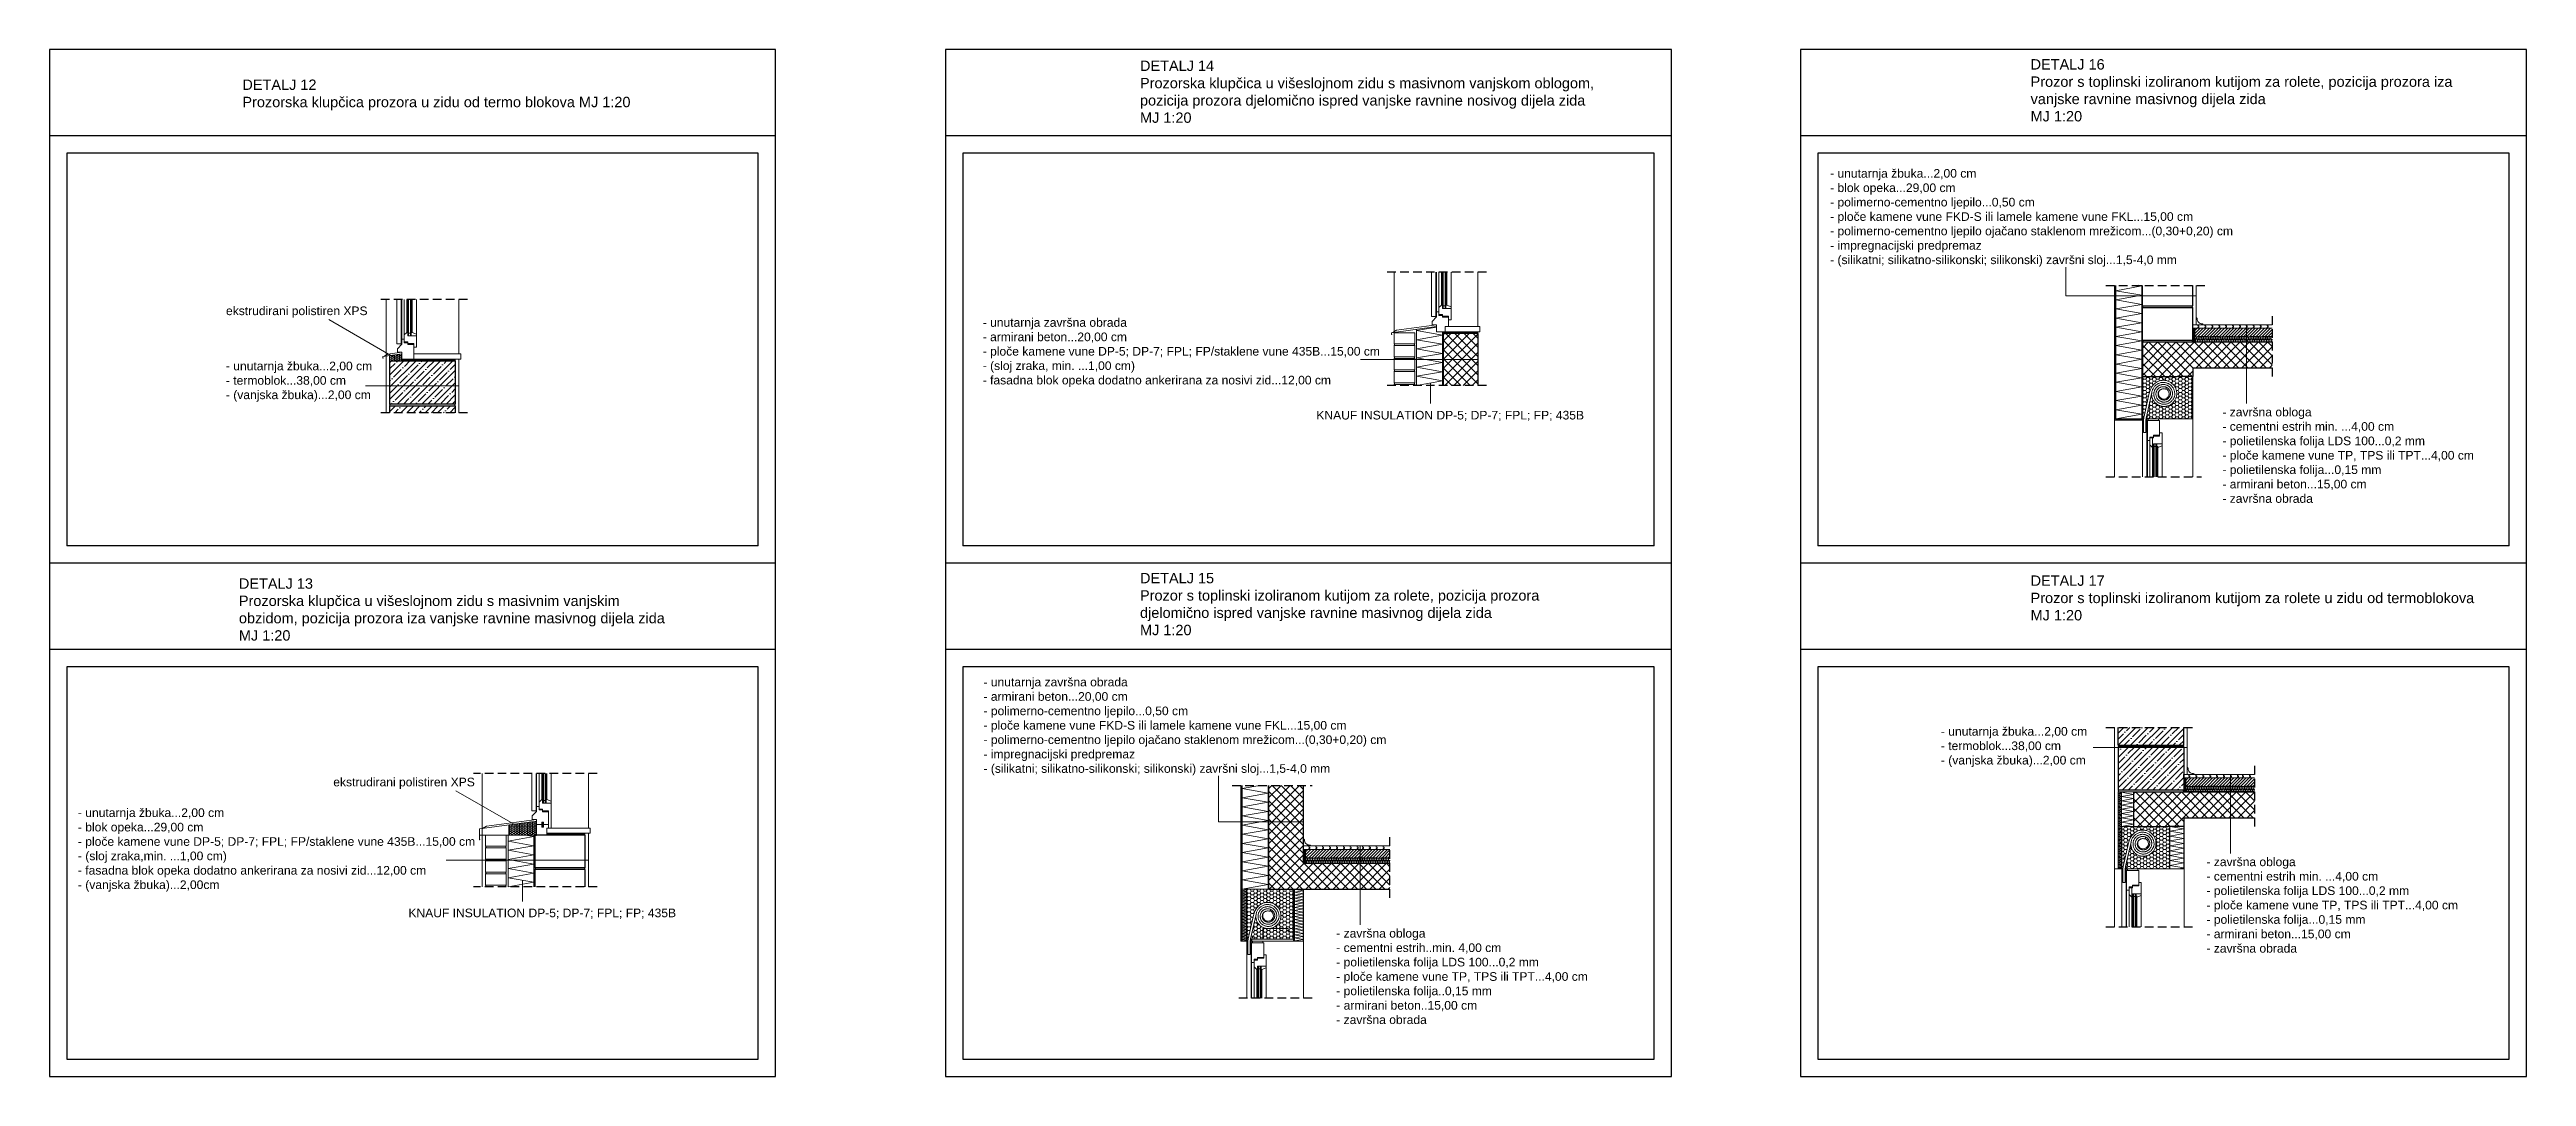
# Model space of a CAD drawing. Header units: inches. Extents: x 2845 to 78208, y 637 to 2211.
# Drawn here: x 5341 to 6057, y 637 to 934 of the extents above; entities that cross this region are included whole.
import ezdxf

# ---------------------------------------------------------------- set-up
doc = ezdxf.new("R2010")
doc.units = ezdxf.units.IN
doc.header["$MEASUREMENT"] = 0
doc.linetypes.add('DASHED', pattern=[0.75, 0.5, -0.25])
doc.layers.add('slojevi', color=150, linetype='Continuous')
doc.layers.add('t-Prozor', color=254, linetype='Continuous')
doc.styles.get("Standard").update_dxf_attribs({"font": 'arial.ttf'})
pattern_1 = [(0, (5600.04213, 879.1401), (0.9375, 0.5412659), [0.625, -1.25]), (120, (5600.04213, 879.1401), (-0.9375, 0.5412659), [0.625, -1.25]), (60, (5600.04213, 879.1401), (2e-16, 1.0825318), [-1.25, 0.625])]

msp = doc.modelspace()

# ---------------------------------------------------------------- texts
at = {"attachment_point": 1}
for s, width, insert, char_height in [('{\\fArial|b0|i0|c238|p34;DETALJ 12\\PProzorska klupčica prozora u zidu od termo blokova MJ 1:20}', 112.2703, (5396.34, 925.51), 3), ('{\\fArial|b0|i0|c238|p34;\\H1.2x;DETALJ 14\\PProzorska klupčica u višeslojnom zidu s masivnom vanjskom oblogom, pozicija prozora djelomično ispred vanjske ravnine nosivog dijela zida\\PMJ 1:20}', 132.8579, (5656, 930.99), 2.5), ('{\\fArial|b0|i0|c238|p34;DETALJ 16\\PProzor s toplinski izoliranom kutijom za rolete, pozicija prozora iza vanjske ravnine masivnog dijela zida \\PMJ 1:20}', 122.9542, (5913.63, 931.4), 3), ('{\\fArial|b0|i0|c238|p34;DETALJ 13\\PProzorska klupčica u višeslojnom zidu s masivnim vanjskim obzidom, pozicija prozora iza vanjske ravnine masivnog dijela zida MJ 1:20}', 125.03, (5395.33, 781.24), 3), ('{\\fArial|b0|i0|c238|p34;DETALJ 15\\PProzor s toplinski izoliranom kutijom za rolete, pozicija prozora djelomično ispred vanjske ravnine masivnog dijela zida\\PMJ 1:20}', 118.3222, (5656, 782.81), 3), ('{\\fArial|b0|i0|c238|p34;DETALJ 17\\PProzor s toplinski izoliranom kutijom za rolete u zidu od termoblokova \\PMJ 1:20}', 133.1235, (5913.63, 782.08), 3)]:
    msp.add_mtext_dynamic_manual_height_columns(s, width=width, gutter_width=1, heights=[0], dxfattribs=dict(at, insert=insert, char_height=char_height))
at = {"layer": 'slojevi', "char_height": 2.5, "attachment_point": 1}
for s, insert, width in [('{\\C7;- unutarnja žbuka\\fArial|b0|i0|c238|p34;...\\fArial|b0|i0|c0|p34;2,00 cm\\P- blok opeka\\fArial|b0|i0|c238|p34;...\\fArial|b0|i0|c0|p34;29,00 cm\\P- polimerno-cementno ljepilo\\fArial|b0|i0|c238|p34;...\\fArial|b0|i0|c0|p34;0,50 cm\\P\\C94;- ploče kamene vune FKD\\fArial|b0|i0|c238|p34;-\\fArial|b0|i0|c0|p34;S ili lamele kamene vune FKL\\fArial|b0|i0|c238|p34;...\\fArial|b0|i0|c0|p34;1\\fArial|b0|i0|c238|p34;5\\fArial|b0|i0|c0|p34;,00 cm\\P\\C7;- polimerno-cementno ljepilo ojačano staklenom mrežicom...(0,30+0,20) cm\\P- impregnacijski predpremaz\\P- (silikatni; silikatno-silikonski; silikonski) završni sloj..\\fArial|b0|i0|c238|p34;.\\fArial|b0|i0|c0|p34;1,5-4,0 mm}', (5855.63, 899.63), 132.1535), ('{\\C7;- unutarnja \\fArial|b0|i0|c238|p34;završna obrada\\fArial|b0|i0|c0|p34;\\P- \\fArial|b0|i0|c238|p34;armirani beton...\\fArial|b0|i0|c0|p34;20,00 cm\\P\\C94;- ploče kamene vune DP-5; DP-7; FPL; FP/\\C46;staklene vune 435B\\C94;...15,00 cm}\\P{\\C7;- (sloj zraka,\\fArial|b0|i0|c238|p34; \\fArial|b0|i0|c0|p34;min. \\fArial|b0|i0|c238|p34;...\\fArial|b0|i0|c0|p34;1,00 cm)\\P- fasadna blok opeka dodatno ankerirana za nosivi zid...12,00 cm}', (5610.5, 856.5), 132.1535), ('{\\C94;KNAUF INSULATION DP-5; DP-7; FPL; FP; 435B}', (5707.02, 829.69), 89.8337), ('{\\C7;- završna obloga\\P- cementni estrih\\fArial|b0|i0|c238|p34; \\fArial|b0|i0|c0|p34;min. \\fArial|b0|i0|c238|p34;...\\fArial|b0|i0|c0|p34;4,00 cm\\P- polietilenska folija LDS 100...0,2 mm}\\P{\\C94;- ploče kamene vune TP, TPS ili TPT...4,00 cm\\P\\C7;- polietilenska folija.\\fArial|b0|i0|c238|p34;.\\fArial|b0|i0|c0|p34;.0,15 mm\\P- armirani beton.\\fArial|b0|i0|c238|p34;.\\fArial|b0|i0|c0|p34;.15,00 cm\\P- završna obrada}', (5969.1, 830.59), 84.3172), ('{\\C7;- unutarnja završna obrada\\P- armirani beton\\fArial|b0|i0|c238|p34;...\\fArial|b0|i0|c0|p34;20,00 cm\\P- polimerno-cementno ljepilo\\fArial|b0|i0|c238|p34;...\\fArial|b0|i0|c0|p34;0,50 cm\\P\\C94;- ploče kamene vune FKD-S ili lamele kamene vune FKL\\fArial|b0|i0|c238|p34;...\\fArial|b0|i0|c0|p34;1\\fArial|b0|i0|c238|p34;5\\fArial|b0|i0|c0|p34;,00 cm\\P\\C7;- polimerno-cementno ljepilo ojačano staklenom mrežicom...(0,30+0,20) cm\\P- impregnacijski predpremaz\\P- (silikatni; silikatno-silikonski; silikonski) završni sloj..\\fArial|b0|i0|c238|p34;.\\fArial|b0|i0|c0|p34;1,5-4,0 mm}', (5610.72, 752.5), 132.1535), ('{\\C7;- unutarnja žbuka\\fArial|b0|i0|c238|p34;...\\fArial|b0|i0|c0|p34;2,00 cm\\P-\\fArial|b0|i0|c238|p34; termoblok...38\\fArial|b0|i0|c0|p34;,00 cm\\P- \\fArial|b0|i0|c238|p34;(vanjska žbuka)...2,00\\fArial|b0|i0|c0|p34; cm}', (5887.68, 738.24), 132.1535), ('{\\C7;- unutarnja žbuka\\fArial|b0|i0|c238|p34;...\\fArial|b0|i0|c0|p34;2,00 cm\\P- blok opeka\\fArial|b0|i0|c238|p34;...\\fArial|b0|i0|c0|p34;29,00 cm\\P\\C94;- ploče kamene vune DP-5; DP-7; FPL; FP/\\C46;staklene vune 435B\\C94;...15,00 cm\\C7;\\P- (sloj zraka,min. \\fArial|b0|i0|c238|p34;...\\fArial|b0|i0|c0|p34;1,00 cm)\\P- fasadna blok opeka dodatno ankerirana za nosivi zid...12,00 cm\\P- (vanjska žbuka)...2,00cm}', (5348.76, 714.72), 132.1535), ('{\\C7;- završna obloga\\P- cementni estrih\\fArial|b0|i0|c238|p34; \\fArial|b0|i0|c0|p34;min. \\fArial|b0|i0|c238|p34;...\\fArial|b0|i0|c0|p34;4,00 cm\\P- polietilenska folija LDS 100...0,2 mm}\\P{\\C94;- ploče kamene vune TP, TPS ili TPT...4,00 cm\\P\\C7;- polietilenska folija..\\fArial|b0|i0|c238|p34;.\\fArial|b0|i0|c0|p34;0,15 mm\\P- armirani beton..\\fArial|b0|i0|c238|p34;.\\fArial|b0|i0|c0|p34;15,00 cm\\P- završna obrada}', (5964.5, 700.5), 84.3172), ('{\\C94;KNAUF INSULATION DP-5; DP-7; FPL; FP; 435B}', (5444.37, 685.73), 89.8337), ('{\\C7;- završna obloga\\P- cementni estrih..min. 4,00 cm\\P- polietilenska folija LDS 100...0,2 mm}\\P{\\C94;- ploče kamene vune TP, TPS ili TPT...4,00 cm\\P\\C7;- polietilenska folija..0,15 mm\\P- armirani beton..15,00 cm\\P- završna obrada}', (5712.77, 679.84), 84.3172)]:
    msp.add_mtext(s, dxfattribs=dict(at, insert=insert, width=width))
at = {"layer": 'slojevi', "color": 30, "char_height": 2.5, "width": 86.351, "attachment_point": 1}
for insert in [(5391.6, 859.87), (5422.63, 723.59)]:
    msp.add_mtext('ekstrudirani polistiren XPS', dxfattribs=dict(at, insert=insert))
at = {"layer": 'slojevi', "lineweight": 0, "insert": (5391.57, 843.91), "char_height": 2.5, "width": 132.1535, "attachment_point": 1}
msp.add_mtext('{\\C7;- unutarnja žbuka\\fArial|b0|i0|c238|p34;...\\fArial|b0|i0|c0|p34;2,00 cm\\P-\\fArial|b0|i0|c238|p34; termoblok...38\\fArial|b0|i0|c0|p34;,00 cm\\P- \\fArial|b0|i0|c238|p34;(vanjska žbuka)...2,00\\fArial|b0|i0|c0|p34; cm}', dxfattribs=at)

# ---------------------------------------------------------------- hatches: boundary and pattern name
at = {"lineweight": 0}
h = msp.add_hatch(dxfattribs=at)
h.set_pattern_fill('ANSI31', color=256, scale=5)
h.set_pattern_definition([(45, (5766.9473, 818.72276), (-0.4419417, 0.4419417), [])])
h.paths.add_polyline_path([(5983.52, 851.1), (5983.52, 853.6), (5961.12, 853.6), (5961.12, 851.1)])
at = {"lineweight": 15}
h = msp.add_hatch(dxfattribs=at)
h.set_pattern_fill('HONEY', color=30, scale=2.5)
h.set_pattern_definition([(0, (2849.2008, 390.80013), (0.46875, 0.27063294), [0.3125, -0.625]), (120, (2849.2008, 390.80013), (-0.46875, 0.27063294), [0.3125, -0.625]), (60, (2849.2008, 390.80013), (1e-16, 0.541265877), [-0.625, 0.3125])])
h.paths.add_polyline_path([(5438.93, 845.67), (5438.93, 844.14), (5442.43, 844.14), (5442.43, 844.64), (5442.43, 846.14)])
at = {"lineweight": 0}
h = msp.add_hatch(dxfattribs=at)
h.set_pattern_fill('HONEY', color=30, scale=1.5)
h.set_pattern_definition([(0, (2779.52118, 433.65218), (0.28125, 0.162379763), [0.1875, -0.375]), (120, (2779.52118, 433.65218), (-0.28125, 0.162379763), [0.1875, -0.375]), (60, (2779.52118, 433.65218), (6e-17, 0.324759526), [-0.375, 0.1875])])
h.paths.add_polyline_path([(5753.74, 852.54), (5744.24, 852.54), (5743.74, 852.54), (5743.74, 852.04), (5753.74, 852.04)])
h = msp.add_hatch(dxfattribs=at)
h.set_pattern_fill('ANSI37', color=256, scale=15)
h.set_pattern_definition([(45, (5648.3993, 979.9136), (-1.325825, 1.325825), []), (135, (5648.3993, 979.9136), (-1.325825, -1.325825), [])])
h.paths.add_polyline_path([(5753.74, 852.04), (5743.74, 852.04), (5743.74, 837.04), (5753.74, 837.04)])
h = msp.add_hatch(dxfattribs=at)
h.set_pattern_fill('ANSI37', color=256, scale=15)
h.set_pattern_definition([(45, (5785.9993, 1029.889), (-1.325825, 1.325825), []), (135, (5785.9993, 1029.889), (-1.325825, -1.325825), [])])
h.paths.add_polyline_path([(5946.02, 849.6), (5946.02, 839.6), (5946.12, 839.6), (5956.02, 839.6), (5960.52, 839.6), (5960.52, 842.1), (5983.52, 842.1), (5983.52, 849.6)])
h = msp.add_hatch(dxfattribs=at)
h.set_pattern_fill('ANSI35', color=256, scale=10)
h.set_pattern_definition([(45, (5231.5032, 972.012), (-1.767767, 1.767767), []), (45, (5233.271, 972.012), (-1.767767, 1.767767), [3.125, -0.625, 0, -0.625])])
h.paths.add_polyline_path([(5457.93, 831.64), (5457.93, 844.14), (5438.93, 844.14), (5438.93, 831.64)])
h.paths.add_polyline_path([(5438.93, 831.14), (5438.93, 829.14), (5457.93, 829.14), (5457.93, 831.14)])
h = msp.add_hatch(dxfattribs=at)
h.set_pattern_fill('HONEY', color=30, scale=1.5)
h.set_pattern_definition([(0, (2849.2008, 390.80013), (0.28125, 0.162379763), [0.1875, -0.375]), (120, (2849.2008, 390.80013), (-0.28125, 0.162379763), [0.1875, -0.375]), (60, (2849.2008, 390.80013), (6e-17, 0.324759526), [-0.375, 0.1875])])
h.paths.add_polyline_path([(5457.93, 844.64), (5445.93, 844.64), (5442.43, 844.64), (5442.43, 844.14), (5457.93, 844.14)])
h = msp.add_hatch(dxfattribs=at)
h.set_pattern_fill('HONEY', color=256, scale=5)
h.set_pattern_definition([(0, (5785.9993, 1029.889), (0.9375, 0.5412659), [0.625, -1.25]), (120, (5785.9993, 1029.889), (-0.9375, 0.5412659), [0.625, -1.25]), (60, (5785.9993, 1029.889), (2e-16, 1.0825318), [-1.25, 0.625])])
h.paths.add_polyline_path([(5960.34, 839.6), (5956.02, 839.6), (5946.12, 839.6), (5946.12, 827.36), (5946.33, 827.36, -0.03388), (5946.44, 828.03), (5947.86, 834.39), (5948.05, 835.1), (5948.25, 835.71), (5948.48, 836.22), (5948.71, 836.64), (5948.95, 836.99), (5949.2, 837.28), (5949.45, 837.52), (5949.7, 837.72), (5949.95, 837.9), (5950.2, 838.05), (5950.45, 838.18), (5950.69, 838.29), (5950.94, 838.37), (5951.18, 838.44), (5951.43, 838.48), (5951.68, 838.51), (5951.92, 838.53), (5952.17, 838.53), (5952.42, 838.51), (5952.66, 838.48), (5952.9, 838.43), (5953.14, 838.37), (5953.37, 838.29), (5953.6, 838.2), (5953.82, 838.09), (5954.03, 837.98), (5954.24, 837.84), (5954.43, 837.7), (5954.62, 837.54), (5954.8, 837.38), (5954.96, 837.2), (5955.12, 837.01), (5955.26, 836.82), (5955.38, 836.61), (5955.5, 836.4), (5955.6, 836.18), (5955.69, 835.96), (5955.76, 835.73), (5955.82, 835.5), (5955.86, 835.27), (5955.89, 835.03), (5955.9, 834.79), (5955.9, 834.56), (5955.89, 834.32), (5955.86, 834.08), (5955.81, 833.85), (5955.75, 833.62), (5955.68, 833.4), (5955.59, 833.18), (5955.49, 832.97), (5955.37, 832.77), (5955.25, 832.57), (5955.11, 832.38), (5954.96, 832.2), (5954.8, 832.03), (5954.63, 831.87), (5954.45, 831.73), (5954.26, 831.59), (5954.07, 831.47), (5953.86, 831.36), (5953.65, 831.26), (5953.44, 831.18), (5953.22, 831.11), (5953, 831.05), (5952.77, 831.01), (5952.55, 830.98), (5952.32, 830.97), (5952.09, 830.97), (5951.87, 830.99), (5951.64, 831.02), (5951.42, 831.06), (5951.2, 831.12), (5950.98, 831.19), (5950.78, 831.27), (5950.57, 831.37), (5950.38, 831.48), (5950.19, 831.6), (5950.01, 831.73), (5949.83, 831.87), (5949.67, 832.03), (5949.52, 832.19), (5949.38, 832.36), (5949.25, 832.54), (5949.13, 832.73), (5949.03, 832.92), (5948.93, 833.13), (5948.85, 833.33), (5948.79, 833.54), (5948.73, 833.75), (5948.69, 833.97), (5948.67, 834.19), (5948.65, 834.4), (5948.66, 834.62), (5948.67, 834.84), (5948.7, 835.04), (5947.11, 827.96, 0.030139), (5947.01, 827.36), (5947.29, 827.36), (5950.9, 827.36), (5960.34, 827.36)])
h = msp.add_hatch(dxfattribs=at)
h.set_pattern_fill('ANSI35', color=256, scale=10)
h.set_pattern_definition([(45, (5702.7075, 899.8004), (-1.767767, 1.767767), []), (45, (5704.4753, 899.8004), (-1.767767, 1.767767), [3.125, -0.625, 0, -0.625])])
h.paths.add_polyline_path([(5938.92, 732.51), (5938.92, 720.01), (5957.92, 720.01), (5957.92, 732.51)])
h.paths.add_polyline_path([(5957.92, 733.01), (5957.92, 738.15), (5938.92, 738.15), (5938.92, 733.01)])
h = msp.add_hatch(dxfattribs=at)
h.set_pattern_fill('ANSI37', color=256, scale=15)
h.set_pattern_definition([(45, (5600.0421, 879.14), (-1.325825, 1.325825), []), (135, (5600.0421, 879.14), (-1.325825, -1.325825), [])])
h.paths.add_polyline_path([(5703.3, 698.85), (5703.3, 721.35), (5693.3, 721.35), (5693.3, 691.35), (5728.3, 691.35), (5728.3, 698.85)])
h = msp.add_hatch(dxfattribs=at)
h.set_pattern_fill('ANSI37', color=256, scale=15)
h.set_pattern_definition([(45, (5702.7075, 899.8004), (-1.325825, 1.325825), []), (135, (5702.7075, 899.8004), (-1.325825, -1.325825), [])])
h.paths.add_polyline_path([(5943.42, 719.51), (5943.42, 709.51), (5953.42, 709.51), (5957.92, 709.51), (5957.92, 712.01), (5978.42, 712.01), (5978.42, 719.51)])
h = msp.add_hatch(dxfattribs=at)
h.set_pattern_fill('ANSI31', color=256, scale=5)
h.set_pattern_definition([(45, (5764.3473, 688.6342), (-0.4419417, 0.4419417), [])])
h.paths.add_polyline_path([(5978.42, 721.01), (5978.42, 723.51), (5958.52, 723.51), (5958.52, 721.01)])
at = {"lineweight": 15}
h = msp.add_hatch(dxfattribs=at)
h.set_pattern_fill('HONEY', color=30, scale=2.5)
h.set_pattern_definition([(0, (2795.32927, 260.3541), (0.46875, 0.27063294), [0.3125, -0.625]), (120, (2795.32927, 260.3541), (-0.46875, 0.27063294), [0.3125, -0.625]), (60, (2795.32927, 260.3541), (1e-16, 0.541265877), [-0.625, 0.3125])])
h.paths.add_polyline_path([(5481.44, 707.01), (5481.44, 711.01), (5473.44, 709.92), (5473.44, 707.01)])
at = {"lineweight": 0}
h = msp.add_hatch(dxfattribs=at)
h.set_pattern_fill('HONEY', color=256, scale=5)
h.set_pattern_definition([(0, (5702.70753, 899.80043), (0.9375, 0.5412659), [0.625, -1.25]), (120, (5702.70753, 899.80043), (-0.9375, 0.5412659), [0.625, -1.25]), (60, (5702.70753, 899.80043), (2e-16, 1.0825318), [-1.25, 0.625])])
h.paths.add_polyline_path([(5941.11, 697.87, 0.030139), (5941.01, 697.27), (5941.4, 697.27), (5944.9, 697.27), (5953.92, 697.27), (5953.92, 709.51), (5953.42, 709.51), (5950.92, 709.51), (5943.42, 709.51), (5940.02, 709.51), (5940.02, 697.27), (5940.33, 697.27, -0.03388), (5940.44, 697.94), (5941.97, 704.77), (5942.44, 706.16), (5943.15, 707.19), (5944.06, 707.92), (5945.04, 708.35), (5946.04, 708.47), (5947.03, 708.34), (5947.94, 707.98), (5948.83, 707.32), (5949.47, 706.44), (5949.86, 705.42), (5949.93, 704.23), (5949.63, 703.08), (5948.99, 702.08), (5948.09, 701.34), (5947.01, 700.92), (5945.86, 700.85), (5944.76, 701.14), (5943.8, 701.75), (5943.1, 702.62), (5942.51, 704.12)])
h = msp.add_hatch(dxfattribs=at)
h.set_pattern_fill('HONEY', color=30, scale=1.5)
h.set_pattern_definition([(0, (2795.32927, 260.3541), (0.28125, 0.162379763), [0.1875, -0.375]), (120, (2795.32927, 260.3541), (-0.28125, 0.162379763), [0.1875, -0.375]), (60, (2795.32927, 260.3541), (6e-17, 0.324759526), [-0.375, 0.1875])])
h.paths.add_polyline_path([(5495.44, 707.51), (5484.44, 707.51), (5484.44, 707.01), (5495.44, 707.01)])
h = msp.add_hatch(dxfattribs=at)
h.set_pattern_fill('ANSI31', color=256, scale=5)
h.set_pattern_definition([(45, (5509.72336, 667.9739), (-0.4419417, 0.4419417), [])])
h.paths.add_polyline_path([(5728.3, 700.35), (5728.3, 702.85), (5703.9, 702.85), (5703.9, 700.35)])
h = msp.add_hatch(dxfattribs=at)
h.set_pattern_fill('HONEY', color=256, scale=5)
h.set_pattern_definition(pattern_1)
h.paths.add_polyline_path([(5696.63, 682.62), (5696.55, 682.39), (5696.47, 682.17), (5696.36, 681.96), (5696.25, 681.76), (5696.12, 681.56), (5695.99, 681.37), (5695.84, 681.19), (5695.68, 681.02), (5695.51, 680.87), (5695.33, 680.72), (5695.14, 680.58), (5694.94, 680.46), (5694.74, 680.35), (5694.53, 680.25), (5694.32, 680.17), (5694.1, 680.1), (5693.88, 680.04), (5693.65, 680), (5693.42, 679.98), (5693.21, 679.96), (5698.9, 679.96), (5698.9, 678.96), (5700.4, 678.96), (5700.4, 691.35), (5686.9, 691.35), (5686.9, 676.85), (5687.28, 676.85, -0.008625), (5687.31, 677.02), (5688.74, 683.38), (5688.93, 684.09), (5689.13, 684.7), (5689.35, 685.21), (5689.58, 685.63), (5689.83, 685.98), (5690.07, 686.27), (5690.32, 686.51), (5690.58, 686.72), (5690.83, 686.89), (5691.08, 687.04), (5691.32, 687.17), (5691.57, 687.28), (5691.82, 687.36), (5692.06, 687.43), (5692.31, 687.48), (5692.55, 687.51), (5692.8, 687.52), (5693.05, 687.52), (5693.29, 687.5), (5693.54, 687.47), (5693.78, 687.42), (5694.02, 687.36), (5694.25, 687.28), (5694.48, 687.19), (5694.7, 687.09), (5694.91, 686.97), (5695.11, 686.84), (5695.31, 686.69), (5695.5, 686.54), (5695.67, 686.37), (5695.84, 686.19), (5695.99, 686.01), (5696.13, 685.81), (5696.26, 685.61), (5696.37, 685.39), (5696.48, 685.18), (5696.56, 684.95), (5696.64, 684.73), (5696.69, 684.49), (5696.74, 684.26), (5696.77, 684.02), (5696.78, 683.79), (5696.78, 683.55), (5696.76, 683.31), (5696.73, 683.08), (5696.69, 682.84)])
h = msp.add_hatch(dxfattribs=at)
h.set_pattern_fill('HONEY', color=256, scale=5)
h.set_pattern_definition(pattern_1)
h.paths.add_polyline_path([(5691.53, 679.96), (5692.98, 679.96), (5692.74, 679.98), (5692.52, 680.01), (5692.29, 680.05), (5692.07, 680.11), (5691.86, 680.18), (5691.65, 680.26), (5691.45, 680.36), (5691.25, 680.47), (5691.06, 680.59), (5690.88, 680.72), (5690.71, 680.87), (5690.55, 681.02), (5690.4, 681.18), (5690.26, 681.36), (5690.13, 681.54), (5690.01, 681.72), (5689.9, 681.92), (5689.81, 682.12), (5689.73, 682.32), (5689.66, 682.53), (5689.61, 682.75), (5689.57, 682.96), (5689.54, 683.18), (5689.53, 683.4), (5689.53, 683.61), (5689.55, 683.83), (5689.57, 684.03), (5687.98, 676.95, 0.004833), (5687.96, 676.85), (5688.31, 676.85), (5691.53, 676.85)])
h = msp.add_hatch(dxfattribs=at)
h.set_pattern_fill('HONEY', color=256, scale=5)
h.set_pattern_definition(pattern_1)
h.paths.add_polyline_path([(5693.21, 679.96), (5693.08, 679.96), (5692.98, 679.96), (5691.53, 679.96), (5691.53, 676.85), (5700.4, 676.85), (5700.4, 678.96), (5698.9, 678.96), (5698.9, 679.96)])

# ---------------------------------------------------------------- linework, layer by layer
for p, q in [((5340.55, 934.18), (5340.55, 637.18)), ((5550.55, 934.18), (5340.55, 934.18)), ((5550.55, 637.18), (5550.55, 934.18)), ((5599.77, 934.18), (5599.77, 637.18)), ((5809.77, 934.18), (5599.77, 934.18)), ((5809.77, 637.18), (5809.77, 934.18)), ((5847.07, 934.18), (5847.07, 637.18)), ((6057.07, 934.18), (5847.07, 934.18)), ((6057.07, 637.18), (6057.07, 934.18)), ((5550.55, 909.18), (5340.55, 909.18)), ((5345.55, 904.18), (5345.55, 790.68)), ((5545.55, 904.18), (5345.55, 904.18)), ((5545.55, 790.68), (5545.55, 904.18)), ((5809.77, 909.18), (5599.77, 909.18)), ((5604.77, 904.18), (5604.77, 790.68)), ((5804.77, 904.18), (5604.77, 904.18)), ((5804.77, 790.68), (5804.77, 904.18)), ((6057.07, 909.18), (5847.07, 909.18)), ((5852.07, 904.18), (5852.07, 790.68)), ((6052.07, 904.18), (5852.07, 904.18)), ((6052.07, 790.68), (6052.07, 904.18)), ((5960.53, 853.6), (5960.53, 854.6)), ((5961.12, 850.6), (5961.12, 853.6)), ((5753.74, 852.54), (5753.74, 852.54)), ((5753.74, 852.04), (5753.74, 852.54)), ((5457.93, 844.14), (5457.93, 844.64)), ((5545.55, 790.68), (5345.55, 790.68)), ((5804.77, 790.68), (5604.77, 790.68)), ((6052.07, 790.68), (5852.07, 790.68)), ((5550.55, 785.68), (5340.55, 785.68)), ((5809.77, 785.68), (5599.77, 785.68)), ((6057.07, 785.68), (5847.07, 785.68)), ((5550.55, 760.68), (5340.55, 760.68)), ((5809.77, 760.68), (5599.77, 760.68)), ((6057.07, 760.68), (5847.07, 760.68)), ((5345.55, 755.68), (5345.55, 642.18)), ((5545.55, 755.68), (5345.55, 755.68)), ((5545.55, 642.18), (5545.55, 755.68)), ((5804.77, 755.68), (5604.77, 755.68)), ((5604.77, 755.68), (5604.77, 642.18)), ((5804.77, 642.18), (5804.77, 755.68)), ((6052.07, 755.68), (5852.07, 755.68)), ((5852.07, 755.68), (5852.07, 642.18)), ((6052.07, 642.18), (6052.07, 755.68)), ((5957.93, 723.51), (5957.93, 724.51)), ((5958.52, 720.51), (5958.52, 723.51)), ((5950.92, 709.51), (5953.42, 709.51)), ((5703.3, 702.85), (5703.3, 703.85)), ((5703.9, 699.85), (5703.9, 702.85)), ((5345.55, 642.18), (5545.55, 642.18)), ((5604.77, 642.18), (5804.77, 642.18)), ((5852.07, 642.18), (6052.07, 642.18)), ((5340.55, 637.18), (5550.55, 637.18)), ((5599.77, 637.18), (5809.77, 637.18)), ((5847.07, 637.18), (6057.07, 637.18))]:
    msp.add_line(p, q)
at = {"linetype": 'DASHED', "ltscale": 5}
for p, q in [((5756.24, 869.84), (5726.99, 869.84)), ((5461.43, 861.93), (5435.43, 861.93)), ((5935.42, 865.96), (5964.02, 865.96)), ((5983.52, 857.1), (5983.52, 839.6)), ((5756.24, 837.04), (5726.99, 837.04)), ((5461.43, 829.14), (5435.43, 829.14)), ((5935.42, 810.59), (5963.02, 810.59)), ((5935.42, 738.15), (5961.42, 738.15)), ((5498.94, 724.8), (5463.19, 724.8)), ((5978.42, 727.01), (5978.42, 709.51)), ((5682.7, 721.35), (5705.8, 721.35)), ((5728.3, 688.85), (5728.3, 706.35)), ((5498.94, 692.01), (5463.19, 692.01)), ((5935.42, 680.5), (5960.57, 680.5)), ((5705.8, 659.84), (5684.4, 659.84))]:
    msp.add_line(p, q, dxfattribs=at)
at = {"lineweight": 0}
for p, q in [((5729.49, 852.54), (5729.49, 869.84)), ((5740.37, 857), (5740.37, 869.84)), ((5740.37, 857), (5740.37, 869.84)), ((5741.62, 857), (5741.62, 869.84)), ((5741.62, 857), (5741.62, 869.84)), ((5741.74, 858.29), (5741.74, 869.84)), ((5742.49, 858.29), (5742.49, 869.84)), ((5743.24, 860.29), (5743.24, 869.84)), ((5743.49, 860.29), (5743.49, 869.84)), ((5743.74, 860.04), (5743.74, 869.84)), ((5744.24, 860.04), (5744.24, 869.84)), ((5744.49, 860.29), (5744.49, 869.84)), ((5744.74, 860.29), (5744.74, 869.84)), ((5745.99, 856.04), (5745.99, 869.84)), ((5745.99, 856.04), (5745.99, 869.84)), ((5753.74, 854.04), (5753.74, 869.84)), ((5923.82, 862.91), (5923.82, 871.23)), ((5437.93, 845.81), (5437.93, 861.93)), ((5441.06, 849.1), (5441.06, 861.93)), ((5441.06, 849.1), (5441.06, 861.93)), ((5442.31, 849.1), (5442.31, 861.93)), ((5442.31, 849.1), (5442.31, 861.93)), ((5442.43, 850.39), (5442.43, 861.93)), ((5443.18, 850.39), (5443.18, 861.93)), ((5443.93, 852.39), (5443.93, 861.93)), ((5444.18, 852.39), (5444.18, 861.93)), ((5444.43, 852.14), (5444.43, 861.93)), ((5444.93, 852.14), (5444.93, 861.93)), ((5445.18, 852.39), (5445.18, 861.93)), ((5445.43, 852.39), (5445.43, 861.93)), ((5446.68, 848.14), (5446.68, 861.93)), ((5446.68, 848.14), (5446.68, 861.93)), ((5458.93, 861.93), (5458.93, 846.14)), ((5743.24, 860.29), (5742.49, 859.54)), ((5743.49, 860.29), (5743.24, 860.29)), ((5743.49, 859.29), (5743.49, 860.29)), ((5744.24, 860.04), (5743.74, 860.04)), ((5743.74, 859.29), (5743.74, 860.04)), ((5744.24, 859.29), (5744.24, 860.04)), ((5744.49, 860.29), (5744.74, 860.29)), ((5744.49, 859.29), (5744.49, 860.29)), ((5744.74, 860.29), (5745.99, 859.79)), ((5923.82, 862.91), (5961.52, 862.91)), ((5937.92, 827.01), (5937.92, 865.96)), ((5938.02, 827.11), (5938.02, 865.96)), ((5961.52, 854.6), (5961.52, 865.96)), ((5440.46, 845.04), (5421.35, 856.08)), ((5728.75, 852.27), (5741.74, 854.04)), ((5730.24, 852.98), (5729.11, 852.32)), ((5730.24, 852.98), (5741.74, 854.54)), ((5741.62, 857), (5740.37, 857)), ((5741.62, 857), (5740.37, 857)), ((5740.49, 855.54), (5741.74, 856.88)), ((5740.49, 855.54), (5741.74, 856.88)), ((5740.49, 855.54), (5740.49, 854.54)), ((5740.49, 855.54), (5740.49, 854.54)), ((5741.74, 856.88), (5741.74, 858.29)), ((5741.74, 858.29), (5742.49, 858.29)), ((5742.49, 858.29), (5742.49, 857.29)), ((5742.49, 857.54), (5743.49, 857.54)), ((5742.49, 857.29), (5743.49, 857.29)), ((5745.99, 859.29), (5743.49, 859.29)), ((5743.49, 857.54), (5743.49, 856.79)), ((5743.49, 857.54), (5743.49, 856.79)), ((5743.49, 857.04), (5745.24, 857.04)), ((5743.49, 857.04), (5745.24, 857.04)), ((5743.49, 856.79), (5745.24, 856.79)), ((5743.49, 856.79), (5745.24, 856.79)), ((5745.24, 854.04), (5745.24, 857.04)), ((5745.24, 854.04), (5745.24, 857.04)), ((5745.24, 856.04), (5745.99, 856.04)), ((5745.24, 856.04), (5745.99, 856.04)), ((5960.52, 854.6), (5976.04, 854.6)), ((5983.52, 853.6), (5960.52, 853.6)), ((5960.52, 853.6), (5983.52, 853.6)), ((5983.52, 853.6), (5961.52, 853.6)), ((5962.04, 854.6), (5962.04, 854.25)), ((5962.04, 854.25), (5962.34, 854.25)), ((5962.04, 853.9), (5962.04, 853.6)), ((5962.04, 853.9), (5962.34, 853.9)), ((5962.29, 853.9), (5962.29, 854.25)), ((5962.34, 853.9), (5962.34, 854.25)), ((5964.04, 854.6), (5964.04, 854.25)), ((5964.04, 854.25), (5964.34, 854.25)), ((5964.04, 853.9), (5964.34, 853.9)), ((5964.04, 853.9), (5964.04, 853.6)), ((5964.29, 853.9), (5964.29, 854.25)), ((5964.34, 853.9), (5964.34, 854.25)), ((5966.04, 854.6), (5966.04, 854.25)), ((5966.04, 854.25), (5966.34, 854.25)), ((5966.04, 853.9), (5966.34, 853.9)), ((5966.04, 853.9), (5966.04, 853.6)), ((5966.29, 853.9), (5966.29, 854.25)), ((5966.34, 853.9), (5966.34, 854.25)), ((5968.04, 854.6), (5968.04, 854.25)), ((5968.04, 854.25), (5968.34, 854.25)), ((5968.04, 853.9), (5968.34, 853.9)), ((5968.04, 853.9), (5968.04, 853.6)), ((5968.29, 853.9), (5968.29, 854.25)), ((5968.34, 853.9), (5968.34, 854.25)), ((5970.04, 854.6), (5970.04, 854.25)), ((5970.04, 854.25), (5970.34, 854.25)), ((5970.04, 853.9), (5970.34, 853.9)), ((5970.04, 853.9), (5970.04, 853.6)), ((5970.29, 853.9), (5970.29, 854.25)), ((5970.34, 853.9), (5970.34, 854.25)), ((5972.04, 854.6), (5972.04, 854.25)), ((5972.04, 854.25), (5972.34, 854.25)), ((5972.04, 853.9), (5972.34, 853.9)), ((5972.04, 853.9), (5972.04, 853.6)), ((5972.29, 853.9), (5972.29, 854.25)), ((5972.34, 853.9), (5972.34, 854.25)), ((5974.02, 854.6), (5974.02, 854.25)), ((5974.02, 854.25), (5974.32, 854.25)), ((5974.02, 853.9), (5974.32, 853.9)), ((5974.02, 853.9), (5974.02, 853.6)), ((5974.27, 853.9), (5974.27, 854.25)), ((5974.32, 853.9), (5974.32, 854.25)), ((5976.02, 854.6), (5976.02, 854.25)), ((5976.02, 854.25), (5976.32, 854.25)), ((5976.02, 853.9), (5976.32, 853.9)), ((5976.02, 853.9), (5976.02, 853.6)), ((5976.04, 854.6), (5983.52, 854.6)), ((5976.04, 854.6), (5976.04, 831.78)), ((5976.27, 853.9), (5976.27, 854.25)), ((5976.32, 853.9), (5976.32, 854.25)), ((5978.02, 854.6), (5978.02, 854.25)), ((5978.02, 854.25), (5978.32, 854.25)), ((5978.02, 853.9), (5978.32, 853.9)), ((5978.02, 853.9), (5978.02, 853.6)), ((5978.27, 853.9), (5978.27, 854.25)), ((5978.32, 853.9), (5978.32, 854.25)), ((5980.02, 854.6), (5980.02, 854.25)), ((5980.02, 854.25), (5980.32, 854.25)), ((5980.02, 853.9), (5980.32, 853.9)), ((5980.02, 853.9), (5980.02, 853.6)), ((5980.27, 853.9), (5980.27, 854.25)), ((5980.32, 853.9), (5980.32, 854.25)), ((5982.02, 854.6), (5982.02, 854.25)), ((5982.02, 854.25), (5982.32, 854.25)), ((5982.02, 853.9), (5982.32, 853.9)), ((5982.02, 853.9), (5982.02, 853.6)), ((5982.27, 853.9), (5982.27, 854.25)), ((5982.32, 853.9), (5982.32, 854.25)), ((5436.93, 845.39), (5438.43, 845.6)), ((5438.43, 846.1), (5437.3, 845.44)), ((5437.93, 845.53), (5437.93, 829.14)), ((5438.43, 846.1), (5442.43, 846.64)), ((5438.43, 845.6), (5442.43, 846.14)), ((5438.93, 845.67), (5438.93, 844.14)), ((5442.31, 849.1), (5441.06, 849.1)), ((5442.31, 849.1), (5441.06, 849.1)), ((5441.18, 847.64), (5442.43, 848.98)), ((5441.18, 847.64), (5442.43, 848.98)), ((5441.18, 847.64), (5441.18, 846.64)), ((5441.18, 847.64), (5441.18, 846.64)), ((5441.18, 846.64), (5442.43, 846.64)), ((5442.43, 848.98), (5442.43, 850.39)), ((5442.43, 850.39), (5443.18, 850.39)), ((5442.43, 844.64), (5442.43, 846.64)), ((5443.93, 852.39), (5443.18, 851.64)), ((5443.18, 850.39), (5443.18, 849.39)), ((5443.18, 849.64), (5444.18, 849.64)), ((5443.18, 849.39), (5444.18, 849.39)), ((5444.18, 852.39), (5443.93, 852.39)), ((5444.18, 851.39), (5444.18, 852.39)), ((5446.68, 851.39), (5444.18, 851.39)), ((5444.18, 849.64), (5444.18, 848.89)), ((5444.18, 849.64), (5444.18, 848.89)), ((5444.18, 849.14), (5445.93, 849.14)), ((5444.18, 849.14), (5445.93, 849.14)), ((5444.18, 848.89), (5445.93, 848.89)), ((5444.18, 848.89), (5445.93, 848.89)), ((5444.93, 852.14), (5444.43, 852.14)), ((5444.43, 851.39), (5444.43, 852.14)), ((5444.93, 851.39), (5444.93, 852.14)), ((5445.18, 852.39), (5445.43, 852.39)), ((5445.18, 851.39), (5445.18, 852.39)), ((5445.43, 852.39), (5446.68, 851.89)), ((5445.93, 846.14), (5445.93, 849.14)), ((5445.93, 846.14), (5445.93, 849.14)), ((5445.93, 848.14), (5446.68, 848.14)), ((5445.93, 848.14), (5446.68, 848.14)), ((5459.52, 846.14), (5445.93, 846.14)), ((5445.93, 846.14), (5445.93, 844.64)), ((5459.52, 846.14), (5459.52, 844.64)), ((5728.75, 852.27), (5728.75, 851.77)), ((5728.75, 851.77), (5728.85, 851.77)), ((5728.85, 851.77), (5728.85, 851.87)), ((5729.49, 852.29), (5729.49, 852.37)), ((5744.24, 852.54), (5741.74, 852.54)), ((5743.74, 852.04), (5743.74, 852.54)), ((5983.52, 851.1), (5961.12, 851.1)), ((5961.12, 851.1), (5961.12, 849.6)), ((5436.93, 845.39), (5436.93, 844.89)), ((5436.93, 844.89), (5437.03, 844.89)), ((5437.03, 844.89), (5437.03, 844.99)), ((5442.43, 844.14), (5442.43, 844.64)), ((5445.93, 844.64), (5442.43, 844.64)), ((5445.93, 844.64), (5459.52, 844.64)), ((5458.93, 844.64), (5458.93, 829.14)), ((5753.74, 844.54), (5719.75, 844.54)), ((5946.02, 839.6), (5946.02, 827.36)), ((5946.12, 839.6), (5946.12, 827.36)), ((5960.34, 839.6), (5960.34, 827.36)), ((5960.52, 839.6), (5960.52, 827.36)), ((5458.93, 836.89), (5431.91, 836.89)), ((5729.49, 837.29), (5735.49, 837.29)), ((5729.49, 837.29), (5729.49, 837.04)), ((5735.49, 837.29), (5735.49, 837.04)), ((5739.99, 837.71), (5739.99, 831.78)), ((5947.86, 834.39), (5946.44, 828.03)), ((5948.7, 835.04), (5947.11, 827.96)), ((5937.92, 810.59), (5937.92, 827.01)), ((5946.02, 827.01), (5937.92, 827.01)), ((5946.02, 827.11), (5938.02, 827.11)), ((5945.77, 827.36), (5946.02, 827.36)), ((5946.02, 810.59), (5946.02, 830.11)), ((5946.31, 826.94), (5946.31, 823.41)), ((5946.99, 826.86), (5946.99, 823.41)), ((5947.27, 810.59), (5947.27, 827.12)), ((5947.29, 827.36), (5950.9, 827.36)), ((5947.4, 826.86), (5947.4, 821.11)), ((5947.4, 826.86), (5950.9, 826.86)), ((5950.9, 827.36), (5960.52, 827.36)), ((5950.9, 826.86), (5950.9, 822.36)), ((5960.52, 827.36), (5960.52, 810.59)), ((5946.99, 823.41), (5946.31, 823.41)), ((5947.4, 822.04), (5947.4, 810.59)), ((5947.4, 821.11), (5948.15, 821.11)), ((5948.15, 821.11), (5948.15, 822.11)), ((5948.15, 822.11), (5949.15, 822.11)), ((5948.15, 821.86), (5949.15, 821.86)), ((5948.15, 821.86), (5948.15, 810.59)), ((5948.9, 819.11), (5948.15, 819.86)), ((5948.9, 821.86), (5948.9, 810.59)), ((5949.15, 819.11), (5948.9, 819.11)), ((5949.15, 821.86), (5949.15, 822.61)), ((5949.15, 822.61), (5950.9, 822.61)), ((5949.15, 822.36), (5950.9, 822.36)), ((5949.15, 820.11), (5949.15, 819.11)), ((5951.65, 820.11), (5949.15, 820.11)), ((5949.15, 819.77), (5949.15, 810.59)), ((5949.4, 820.11), (5949.4, 819.36)), ((5949.4, 820.11), (5949.4, 810.59)), ((5949.9, 819.36), (5949.4, 819.36)), ((5949.9, 820.11), (5949.9, 819.36)), ((5949.9, 820.11), (5949.9, 810.59)), ((5950.15, 820.11), (5950.15, 819.11)), ((5950.15, 819.67), (5950.15, 810.59)), ((5950.15, 819.11), (5950.4, 819.11)), ((5950.4, 819.11), (5951.65, 819.61)), ((5950.4, 819.52), (5950.4, 810.59)), ((5950.9, 823.36), (5951.65, 823.36)), ((5951.65, 823.36), (5951.65, 810.59)), ((5937.92, 738.15), (5937.92, 697.27)), ((5958.92, 738.15), (5958.92, 724.51)), ((5958.92, 732.28), (5931.69, 732.28)), ((5465.69, 708.86), (5465.69, 724.8)), ((5480.06, 713.96), (5480.06, 724.8)), ((5480.06, 713.96), (5480.06, 724.8)), ((5481.31, 713.96), (5481.31, 724.8)), ((5481.31, 713.96), (5481.31, 724.8)), ((5481.44, 715.26), (5481.44, 724.8)), ((5482.19, 715.26), (5482.19, 724.8)), ((5482.94, 717.26), (5482.94, 724.8)), ((5483.19, 717.26), (5483.19, 724.8)), ((5483.44, 717.01), (5483.44, 724.8)), ((5483.94, 717.01), (5483.94, 724.8)), ((5484.19, 717.26), (5484.19, 724.8)), ((5484.44, 717.26), (5484.44, 724.8)), ((5485.69, 713.01), (5485.69, 724.8)), ((5485.69, 709.01), (5485.69, 724.8)), ((5496.44, 709.01), (5496.44, 724.8)), ((5678.67, 710.78), (5678.67, 724.1)), ((5957.92, 724.51), (5973.44, 724.51)), ((5959.44, 724.51), (5959.44, 724.16)), ((5959.44, 724.16), (5959.74, 724.16)), ((5959.44, 723.81), (5959.44, 723.51)), ((5959.44, 723.81), (5959.74, 723.81)), ((5959.69, 723.81), (5959.69, 724.16)), ((5959.74, 723.81), (5959.74, 724.16)), ((5961.44, 724.51), (5961.44, 724.16)), ((5961.44, 724.16), (5961.74, 724.16)), ((5961.44, 723.81), (5961.74, 723.81)), ((5961.44, 723.81), (5961.44, 723.51)), ((5961.69, 723.81), (5961.69, 724.16)), ((5961.74, 723.81), (5961.74, 724.16)), ((5963.44, 724.51), (5963.44, 724.16)), ((5963.44, 724.16), (5963.74, 724.16)), ((5963.44, 723.81), (5963.74, 723.81)), ((5963.44, 723.81), (5963.44, 723.51)), ((5963.69, 723.81), (5963.69, 724.16)), ((5963.74, 723.81), (5963.74, 724.16)), ((5965.44, 724.51), (5965.44, 724.16)), ((5965.44, 724.16), (5965.74, 724.16)), ((5965.44, 723.81), (5965.44, 723.51)), ((5965.44, 723.81), (5965.74, 723.81)), ((5965.69, 723.81), (5965.69, 724.16)), ((5965.74, 723.81), (5965.74, 724.16)), ((5967.44, 724.51), (5967.44, 724.16)), ((5967.44, 724.16), (5967.74, 724.16)), ((5967.44, 723.81), (5967.74, 723.81)), ((5967.44, 723.81), (5967.44, 723.51)), ((5967.69, 723.81), (5967.69, 724.16)), ((5967.74, 723.81), (5967.74, 724.16)), ((5969.44, 724.51), (5969.44, 724.16)), ((5969.44, 724.16), (5969.74, 724.16)), ((5969.44, 723.81), (5969.44, 723.51)), ((5969.44, 723.81), (5969.74, 723.81)), ((5969.69, 723.81), (5969.69, 724.16)), ((5969.74, 723.81), (5969.74, 724.16)), ((5971.44, 724.51), (5971.44, 724.16)), ((5971.44, 724.51), (5971.44, 701.7)), ((5971.44, 724.16), (5971.74, 724.16)), ((5971.44, 723.81), (5971.44, 723.51)), ((5971.44, 723.81), (5971.74, 723.81)), ((5971.69, 723.81), (5971.69, 724.16)), ((5971.74, 723.81), (5971.74, 724.16)), ((5973.44, 724.51), (5973.44, 724.16)), ((5973.44, 724.51), (5978.42, 724.51)), ((5973.44, 724.16), (5973.74, 724.16)), ((5973.44, 723.81), (5973.74, 723.81)), ((5973.44, 723.81), (5973.44, 723.51)), ((5973.69, 723.81), (5973.69, 724.16)), ((5973.74, 723.81), (5973.74, 724.16)), ((5974.96, 724.51), (5974.96, 724.16)), ((5974.96, 724.16), (5975.26, 724.16)), ((5974.96, 723.81), (5974.96, 723.51)), ((5974.96, 723.81), (5975.26, 723.81)), ((5975.21, 723.81), (5975.21, 724.16)), ((5975.26, 723.81), (5975.26, 724.16)), ((5976.96, 724.51), (5976.96, 724.16)), ((5976.96, 724.16), (5977.26, 724.16)), ((5976.96, 723.81), (5977.26, 723.81)), ((5976.96, 723.81), (5976.96, 723.51)), ((5977.21, 723.81), (5977.21, 724.16)), ((5977.26, 723.81), (5977.26, 724.16)), ((5477.23, 708.76), (5458.12, 719.79)), ((5482.94, 717.26), (5482.19, 716.51)), ((5483.19, 717.26), (5482.94, 717.26)), ((5483.19, 716.26), (5483.19, 717.26)), ((5483.94, 717.01), (5483.44, 717.01)), ((5483.44, 716.26), (5483.44, 717.01)), ((5483.94, 716.26), (5483.94, 717.01)), ((5484.19, 717.26), (5484.44, 717.26)), ((5484.19, 716.26), (5484.19, 717.26)), ((5484.44, 717.26), (5485.69, 716.76)), ((5685.2, 721.35), (5685.2, 691.35)), ((5685.3, 721.35), (5685.3, 691.35)), ((5978.42, 723.51), (5957.92, 723.51)), ((5957.92, 723.51), (5978.42, 723.51)), ((5978.42, 721.01), (5958.52, 721.01)), ((5958.52, 721.01), (5958.52, 719.51)), ((5978.42, 723.51), (5958.92, 723.51)), ((5464.95, 708.76), (5481.44, 711.01)), ((5466.94, 709.53), (5465.8, 708.88)), ((5466.94, 709.53), (5481.44, 711.51)), ((5473.44, 707.01), (5473.44, 709.92)), ((5481.31, 713.96), (5480.06, 713.96)), ((5481.31, 713.96), (5480.06, 713.96)), ((5480.19, 712.51), (5481.44, 713.85)), ((5480.19, 712.51), (5481.44, 713.85)), ((5480.19, 712.51), (5480.19, 711.51)), ((5480.19, 712.51), (5480.19, 711.51)), ((5480.19, 711.51), (5481.44, 711.51)), ((5481.44, 713.85), (5481.44, 715.26)), ((5481.44, 715.26), (5482.19, 715.26)), ((5481.44, 707.01), (5481.44, 711.51)), ((5482.94, 710.01), (5481.44, 710.01)), ((5482.19, 715.26), (5482.19, 714.26)), ((5482.19, 714.51), (5483.19, 714.51)), ((5482.19, 714.26), (5483.19, 714.26)), ((5482.94, 709.24), (5482.94, 710.74)), ((5482.94, 710.74), (5483.44, 710.74)), ((5482.94, 710.74), (5483.44, 709.24)), ((5482.94, 709.24), (5483.44, 710.74)), ((5485.69, 716.26), (5483.19, 716.26)), ((5483.19, 714.51), (5483.19, 713.76)), ((5483.19, 714.51), (5483.19, 713.76)), ((5483.19, 714.01), (5484.94, 714.01)), ((5483.19, 714.01), (5484.94, 714.01)), ((5483.19, 713.76), (5484.94, 713.76)), ((5483.19, 713.76), (5484.94, 713.76)), ((5483.44, 709.24), (5483.44, 710.74)), ((5484.94, 710.01), (5483.44, 710.01)), ((5484.94, 709.01), (5484.94, 714.01)), ((5484.94, 709.01), (5484.94, 714.01)), ((5703.3, 710.78), (5678.67, 710.78)), ((5943.42, 709.51), (5939.92, 709.51)), ((5940.02, 709.51), (5940.02, 697.27)), ((5953.92, 709.51), (5953.92, 697.27)), ((5958.07, 712.01), (5958.07, 680.5)), ((5464.95, 708.76), (5464.95, 705.57)), ((5467.44, 707.01), (5464.95, 707.01)), ((5464.95, 705.57), (5465.05, 705.57)), ((5465.05, 705.57), (5465.05, 705.67)), ((5465.69, 708.86), (5465.69, 692.01)), ((5466.69, 707.01), (5466.69, 703.76)), ((5480.94, 707.01), (5472.69, 707.01)), ((5482.94, 709.24), (5483.44, 709.24)), ((5484.44, 707.51), (5484.44, 707.01)), ((5495.44, 707.01), (5495.44, 707.51)), ((5496.44, 707.51), (5496.44, 692.01)), ((5703.3, 703.85), (5718.82, 703.85)), ((5728.3, 702.85), (5703.3, 702.85)), ((5703.3, 702.85), (5728.3, 702.85)), ((5728.3, 702.85), (5704.3, 702.85)), ((5704.82, 703.85), (5704.82, 703.5)), ((5704.82, 703.5), (5705.12, 703.5)), ((5704.82, 703.15), (5704.82, 702.85)), ((5704.82, 703.15), (5705.12, 703.15)), ((5705.07, 703.15), (5705.07, 703.5)), ((5705.12, 703.15), (5705.12, 703.5)), ((5706.82, 703.85), (5706.82, 703.5)), ((5706.82, 703.5), (5707.12, 703.5)), ((5706.82, 703.15), (5707.12, 703.15)), ((5706.82, 703.15), (5706.82, 702.85)), ((5707.07, 703.15), (5707.07, 703.5)), ((5707.12, 703.15), (5707.12, 703.5)), ((5708.82, 703.85), (5708.82, 703.5)), ((5708.82, 703.5), (5709.12, 703.5)), ((5708.82, 703.15), (5709.12, 703.15)), ((5708.82, 703.15), (5708.82, 702.85)), ((5709.07, 703.15), (5709.07, 703.5)), ((5709.12, 703.15), (5709.12, 703.5)), ((5710.82, 703.85), (5710.82, 703.5)), ((5710.82, 703.5), (5711.12, 703.5)), ((5710.82, 703.15), (5710.82, 702.85)), ((5710.82, 703.15), (5711.12, 703.15)), ((5711.07, 703.15), (5711.07, 703.5)), ((5711.12, 703.15), (5711.12, 703.5)), ((5712.82, 703.85), (5712.82, 703.5)), ((5712.82, 703.5), (5713.12, 703.5)), ((5712.82, 703.15), (5713.12, 703.15)), ((5712.82, 703.15), (5712.82, 702.85)), ((5713.07, 703.15), (5713.07, 703.5)), ((5713.12, 703.15), (5713.12, 703.5)), ((5714.82, 703.85), (5714.82, 703.5)), ((5714.82, 703.5), (5715.12, 703.5)), ((5714.82, 703.15), (5714.82, 702.85)), ((5714.82, 703.15), (5715.12, 703.15)), ((5715.07, 703.15), (5715.07, 703.5)), ((5715.12, 703.15), (5715.12, 703.5)), ((5716.82, 703.85), (5716.82, 703.5)), ((5716.82, 703.5), (5717.12, 703.5)), ((5716.82, 703.15), (5716.82, 702.85)), ((5716.82, 703.15), (5717.12, 703.15)), ((5717.07, 703.15), (5717.07, 703.5)), ((5717.12, 703.15), (5717.12, 703.5)), ((5718.82, 703.85), (5718.82, 703.5)), ((5718.82, 703.85), (5728.3, 703.85)), ((5718.82, 703.5), (5719.12, 703.5)), ((5718.82, 703.15), (5719.12, 703.15)), ((5718.82, 703.15), (5718.82, 702.85)), ((5719.07, 703.15), (5719.07, 703.5)), ((5719.12, 703.15), (5719.12, 703.5)), ((5719.71, 703.85), (5719.71, 681.03)), ((5720.34, 703.85), (5720.34, 703.5)), ((5720.34, 703.5), (5720.64, 703.5)), ((5720.34, 703.15), (5720.34, 702.85)), ((5720.34, 703.15), (5720.64, 703.15)), ((5720.59, 703.15), (5720.59, 703.5)), ((5720.64, 703.15), (5720.64, 703.5)), ((5722.34, 703.85), (5722.34, 703.5)), ((5722.34, 703.5), (5722.64, 703.5)), ((5722.34, 703.15), (5722.64, 703.15)), ((5722.34, 703.15), (5722.34, 702.85)), ((5722.59, 703.15), (5722.59, 703.5)), ((5722.64, 703.15), (5722.64, 703.5)), ((5724.34, 703.85), (5724.34, 703.5)), ((5724.34, 703.5), (5724.64, 703.5)), ((5724.34, 703.15), (5724.64, 703.15)), ((5724.34, 703.15), (5724.34, 702.85)), ((5724.59, 703.15), (5724.59, 703.5)), ((5724.64, 703.15), (5724.64, 703.5)), ((5726.34, 703.85), (5726.34, 703.5)), ((5726.34, 703.5), (5726.64, 703.5)), ((5726.34, 703.15), (5726.34, 702.85)), ((5726.34, 703.15), (5726.64, 703.15)), ((5726.59, 703.15), (5726.59, 703.5)), ((5726.64, 703.15), (5726.64, 703.5)), ((5941.86, 704.3), (5940.44, 697.94)), ((5942.7, 704.95), (5941.11, 697.87)), ((5496.44, 699.76), (5455.26, 699.76)), ((5728.3, 700.35), (5703.9, 700.35)), ((5703.9, 700.35), (5703.9, 698.85)), ((5940.02, 697.27), (5937.92, 697.27)), ((5937.92, 697.27), (5937.92, 680.5)), ((5939.92, 697.27), (5940.02, 697.27)), ((5940.02, 680.5), (5940.02, 700.02)), ((5940.33, 697.27), (5940.02, 697.27)), ((5940.31, 696.85), (5940.31, 693.32)), ((5940.99, 696.77), (5940.99, 693.32)), ((5941.4, 697.27), (5941.01, 697.27)), ((5941.27, 680.5), (5941.27, 697.03)), ((5941.4, 697.27), (5944.9, 697.27)), ((5941.4, 696.77), (5941.4, 691.02)), ((5941.4, 696.77), (5941.65, 696.77)), ((5944.65, 697.27), (5958.07, 697.27)), ((5944.65, 696.77), (5944.9, 696.77)), ((5944.9, 697.27), (5957.92, 697.27)), ((5944.9, 696.77), (5944.9, 692.27)), ((5477.34, 693.74), (5477.34, 687.82)), ((5685.2, 691.35), (5685.2, 676.35)), ((5685.3, 691.35), (5685.3, 676.35)), ((5685.55, 691.35), (5693.3, 691.35)), ((5686.9, 691.35), (5686.9, 676.35)), ((5700.4, 691.35), (5700.4, 676.35)), ((5703.3, 691.35), (5703.3, 659.84)), ((5940.99, 693.32), (5940.31, 693.32)), ((5941.4, 691.95), (5941.4, 680.5)), ((5941.4, 691.02), (5942.15, 691.02)), ((5942.15, 691.02), (5942.15, 692.02)), ((5942.15, 692.02), (5943.15, 692.02)), ((5942.15, 691.77), (5943.15, 691.77)), ((5942.15, 691.77), (5942.15, 680.5)), ((5942.9, 689.02), (5942.15, 689.77)), ((5942.9, 691.77), (5942.9, 680.5)), ((5943.15, 689.02), (5942.9, 689.02)), ((5943.15, 691.77), (5943.15, 692.52)), ((5943.15, 692.52), (5944.9, 692.52)), ((5943.15, 692.27), (5944.9, 692.27)), ((5943.15, 690.02), (5943.15, 689.02)), ((5945.65, 690.02), (5943.15, 690.02)), ((5943.15, 689.68), (5943.15, 680.5)), ((5943.4, 690.02), (5943.4, 689.27)), ((5943.4, 690.02), (5943.4, 680.5)), ((5943.9, 689.27), (5943.4, 689.27)), ((5943.9, 690.02), (5943.9, 689.27)), ((5943.9, 690.02), (5943.9, 680.5)), ((5944.15, 690.02), (5944.15, 689.02)), ((5944.15, 689.58), (5944.15, 680.5)), ((5944.15, 689.02), (5944.4, 689.02)), ((5944.4, 689.02), (5945.65, 689.52)), ((5944.4, 689.43), (5944.4, 680.5)), ((5944.9, 693.27), (5945.65, 693.27)), ((5945.65, 693.27), (5945.65, 680.5)), ((5688.74, 683.38), (5687.31, 677.02)), ((5689.57, 684.03), (5687.98, 676.95)), ((5686.9, 676.35), (5685.2, 676.35)), ((5687.28, 676.85), (5686.9, 676.85)), ((5686.9, 659.84), (5686.9, 676.35)), ((5687.19, 675.93), (5687.19, 672.41)), ((5687.86, 675.85), (5687.86, 672.41)), ((5688.15, 659.84), (5688.15, 676.11)), ((5688.28, 675.85), (5688.28, 670.1)), ((5688.28, 675.85), (5691.78, 675.85)), ((5698.9, 679.96), (5691.53, 679.96)), ((5691.53, 679.96), (5691.53, 676.85)), ((5691.78, 675.85), (5691.78, 671.35)), ((5698.9, 679.96), (5698.9, 678.96)), ((5698.9, 678.96), (5700.4, 678.96)), ((5700.4, 676.35), (5703.3, 676.35)), ((5687.86, 672.41), (5687.19, 672.41)), ((5688.28, 670.1), (5689.03, 670.1)), ((5688.28, 670.1), (5688.28, 659.84)), ((5689.03, 670.1), (5689.03, 671.1)), ((5689.03, 671.1), (5690.03, 671.1)), ((5689.03, 670.85), (5690.03, 670.85)), ((5689.03, 670.1), (5689.03, 659.84)), ((5689.78, 668.1), (5689.03, 668.85)), ((5690.03, 668.1), (5689.78, 668.1)), ((5689.78, 668.1), (5689.78, 659.84)), ((5690.03, 670.85), (5690.03, 671.6)), ((5690.03, 671.6), (5691.78, 671.6)), ((5690.03, 671.35), (5691.78, 671.35)), ((5690.03, 669.1), (5690.03, 668.1)), ((5692.53, 669.1), (5690.03, 669.1)), ((5690.03, 668.1), (5690.03, 659.84)), ((5690.28, 669.1), (5690.28, 668.35)), ((5690.78, 668.35), (5690.28, 668.35)), ((5690.28, 668.35), (5690.28, 659.84)), ((5690.78, 669.1), (5690.78, 668.35)), ((5690.78, 668.35), (5690.78, 659.84)), ((5691.03, 669.1), (5691.03, 668.1)), ((5691.03, 668.1), (5691.28, 668.1)), ((5691.03, 668.1), (5691.03, 659.84)), ((5691.28, 668.1), (5692.53, 668.6)), ((5691.28, 668.1), (5691.28, 659.84)), ((5691.78, 672.35), (5692.53, 672.35)), ((5692.53, 672.35), (5692.53, 659.84))]:
    msp.add_line(p, q, dxfattribs=at)
at = {"color": 94, "lineweight": 15}
for p, q in [((5938.27, 827.36), (5938.27, 865.96)), ((5938.27, 864.44), (5945.77, 865.81)), ((5945.77, 863.12), (5938.27, 864.44)), ((5938.27, 861.79), (5945.77, 863.12)), ((5945.77, 860.47), (5938.27, 861.79)), ((5938.27, 859.15), (5945.77, 860.47)), ((5945.77, 827.36), (5945.77, 865.96)), ((5735.99, 852.91), (5741.74, 853.93)), ((5735.99, 853.29), (5735.99, 837.04)), ((5743.49, 851.59), (5735.99, 852.91)), ((5945.77, 857.83), (5938.27, 859.15)), ((5938.27, 856.51), (5945.77, 857.83)), ((5945.77, 855.18), (5938.27, 856.51)), ((5938.27, 853.86), (5945.77, 855.18)), ((5945.77, 852.54), (5938.27, 853.86)), ((5960.63, 853.46), (5961.02, 853.53)), ((5961.02, 853.37), (5960.63, 853.45)), ((5960.63, 853.29), (5961.02, 853.37)), ((5961.02, 853.21), (5960.63, 853.28)), ((5960.63, 853.12), (5961.02, 853.2)), ((5961.02, 853.04), (5960.63, 853.12)), ((5960.63, 852.96), (5961.02, 853.03)), ((5961.02, 852.87), (5960.63, 852.95)), ((5960.63, 852.79), (5961.02, 852.87)), ((5960.63, 852.79), (5961.02, 852.87)), ((5960.63, 852.79), (5961.02, 852.87)), ((5961.02, 852.71), (5960.63, 852.78)), ((5960.63, 852.62), (5961.02, 852.7)), ((5961.02, 853.54), (5960.7, 853.6)), ((5735.99, 850.27), (5743.49, 851.59)), ((5743.49, 848.95), (5735.99, 850.27)), ((5735.99, 847.62), (5743.49, 848.95)), ((5743.49, 846.3), (5735.99, 847.62)), ((5735.99, 844.98), (5743.49, 846.3)), ((5743.49, 852.54), (5743.49, 837.04)), ((5938.27, 851.22), (5945.77, 852.54)), ((5945.77, 849.89), (5938.27, 851.22)), ((5938.27, 848.57), (5945.77, 849.89)), ((5945.77, 847.25), (5938.27, 848.57)), ((5938.27, 845.93), (5945.77, 847.25)), ((5945.77, 844.6), (5938.27, 845.93)), ((5961.02, 852.54), (5960.63, 852.62)), ((5960.63, 852.46), (5961.02, 852.53)), ((5961.02, 852.37), (5960.63, 852.45)), ((5960.63, 852.29), (5961.02, 852.37)), ((5961.02, 852.21), (5960.63, 852.28)), ((5960.63, 852.12), (5961.02, 852.2)), ((5961.02, 852.04), (5960.63, 852.12)), ((5960.63, 851.96), (5961.02, 852.03)), ((5961.02, 851.87), (5960.63, 851.95)), ((5960.63, 851.79), (5961.02, 851.87)), ((5961.02, 851.71), (5960.63, 851.78)), ((5960.63, 851.62), (5961.02, 851.7)), ((5961.02, 851.54), (5960.63, 851.62)), ((5960.63, 851.46), (5961.02, 851.53)), ((5961.02, 851.37), (5960.63, 851.45)), ((5960.63, 851.29), (5961.02, 851.37)), ((5961.02, 851.21), (5960.63, 851.28)), ((5960.63, 851.12), (5961.02, 851.2)), ((5960.63, 851.12), (5961.02, 851.2)), ((5961.02, 851.04), (5960.63, 851.12)), ((5960.63, 850.96), (5961.02, 851.03)), ((5961.02, 850.87), (5960.63, 850.95)), ((5960.63, 850.79), (5961.02, 850.87)), ((5961.02, 850.71), (5960.63, 850.78)), ((5960.63, 850.62), (5961.02, 850.7)), ((5961.02, 850.54), (5960.63, 850.62)), ((5960.63, 850.46), (5961.02, 850.53)), ((5961.02, 850.37), (5960.63, 850.45)), ((5960.63, 850.29), (5961.02, 850.37)), ((5961.02, 850.21), (5960.63, 850.28)), ((5960.63, 850.12), (5961.02, 850.2)), ((5961.02, 850.04), (5960.63, 850.12)), ((5960.63, 849.96), (5961.02, 850.03)), ((5961.02, 849.87), (5960.63, 849.95)), ((5960.63, 849.79), (5961.02, 849.87)), ((5961.02, 849.71), (5960.63, 849.78)), ((5960.63, 849.62), (5961.02, 849.7)), ((5961.13, 850.79), (5961.37, 849.92)), ((5961.62, 850.79), (5961.38, 849.92)), ((5961.87, 849.92), (5961.63, 850.79)), ((5962.12, 850.79), (5961.88, 849.92)), ((5962.37, 849.92), (5962.13, 850.79)), ((5962.62, 850.79), (5962.38, 849.92)), ((5962.87, 849.92), (5962.63, 850.79)), ((5963.12, 850.79), (5962.88, 849.92)), ((5963.37, 849.92), (5963.13, 850.79)), ((5963.62, 850.79), (5963.38, 849.92)), ((5963.87, 849.92), (5963.63, 850.79)), ((5964.12, 850.79), (5963.88, 849.92)), ((5964.37, 849.92), (5964.13, 850.79)), ((5964.62, 850.79), (5964.38, 849.92)), ((5964.87, 849.92), (5964.63, 850.79)), ((5965.12, 850.79), (5964.88, 849.92)), ((5965.37, 849.92), (5965.13, 850.79)), ((5965.62, 850.79), (5965.38, 849.92)), ((5965.87, 849.92), (5965.63, 850.79)), ((5966.12, 850.79), (5965.88, 849.92)), ((5966.37, 849.92), (5966.13, 850.79)), ((5966.62, 850.79), (5966.38, 849.92)), ((5966.87, 849.92), (5966.63, 850.79)), ((5967.12, 850.79), (5966.88, 849.92)), ((5967.37, 849.92), (5967.13, 850.79)), ((5967.62, 850.79), (5967.38, 849.92)), ((5967.87, 849.92), (5967.63, 850.79)), ((5968.12, 850.79), (5967.88, 849.92)), ((5968.37, 849.92), (5968.13, 850.79)), ((5968.62, 850.79), (5968.38, 849.92)), ((5968.87, 849.92), (5968.63, 850.79)), ((5969.12, 850.79), (5968.88, 849.92)), ((5969.37, 849.92), (5969.13, 850.79)), ((5969.62, 850.79), (5969.38, 849.92)), ((5969.87, 849.92), (5969.63, 850.79)), ((5970.12, 850.79), (5969.88, 849.92)), ((5970.37, 849.92), (5970.13, 850.79)), ((5970.62, 850.79), (5970.38, 849.92)), ((5970.87, 849.92), (5970.63, 850.79)), ((5971.12, 850.79), (5970.88, 849.92)), ((5971.37, 849.92), (5971.13, 850.79)), ((5971.62, 850.79), (5971.38, 849.92)), ((5971.87, 849.92), (5971.63, 850.79)), ((5972.12, 850.79), (5971.88, 849.92)), ((5972.37, 849.92), (5972.13, 850.79)), ((5972.62, 850.79), (5972.38, 849.92)), ((5972.87, 849.92), (5972.63, 850.79)), ((5973.12, 850.79), (5972.88, 849.92)), ((5973.37, 849.92), (5973.13, 850.79)), ((5973.62, 850.79), (5973.38, 849.92)), ((5973.87, 849.92), (5973.63, 850.79)), ((5974.12, 850.79), (5973.88, 849.92)), ((5974.37, 849.92), (5974.13, 850.79)), ((5974.62, 850.79), (5974.38, 849.92)), ((5974.87, 849.92), (5974.63, 850.79)), ((5975.12, 850.79), (5974.88, 849.92)), ((5975.37, 849.92), (5975.13, 850.79)), ((5975.62, 850.79), (5975.38, 849.92)), ((5975.87, 849.92), (5975.63, 850.79)), ((5976.12, 850.79), (5975.88, 849.92)), ((5976.37, 849.92), (5976.13, 850.79)), ((5976.62, 850.79), (5976.38, 849.92)), ((5976.87, 849.92), (5976.63, 850.79)), ((5977.12, 850.79), (5976.88, 849.92)), ((5977.37, 849.92), (5977.13, 850.79)), ((5977.62, 850.79), (5977.38, 849.92)), ((5977.87, 849.92), (5977.63, 850.79)), ((5978.12, 850.79), (5977.88, 849.92)), ((5978.37, 849.92), (5978.13, 850.79)), ((5978.62, 850.79), (5978.38, 849.92)), ((5978.87, 849.92), (5978.63, 850.79)), ((5979.12, 850.79), (5978.88, 849.92)), ((5979.37, 849.92), (5979.13, 850.79)), ((5979.62, 850.79), (5979.38, 849.92)), ((5979.87, 849.92), (5979.63, 850.79)), ((5980.12, 850.79), (5979.88, 849.92)), ((5980.37, 849.92), (5980.13, 850.79)), ((5980.62, 850.79), (5980.38, 849.92)), ((5980.87, 849.92), (5980.63, 850.79)), ((5981.12, 850.79), (5980.88, 849.92)), ((5981.37, 849.92), (5981.13, 850.79)), ((5981.62, 850.79), (5981.38, 849.92)), ((5981.87, 849.92), (5981.63, 850.79)), ((5982.12, 850.79), (5981.88, 849.92)), ((5982.37, 849.92), (5982.13, 850.79)), ((5982.62, 850.79), (5982.38, 849.92)), ((5982.87, 849.92), (5982.63, 850.79)), ((5983.12, 850.79), (5982.88, 849.92)), ((5983.37, 849.92), (5983.13, 850.79)), ((5983.52, 850.45), (5983.38, 849.92)), ((5743.49, 843.66), (5735.99, 844.98)), ((5735.99, 842.33), (5743.49, 843.66)), ((5743.49, 841.01), (5735.99, 842.33)), ((5735.99, 839.69), (5743.49, 841.01)), ((5743.49, 838.37), (5735.99, 839.69)), ((5735.99, 837.04), (5743.49, 838.37)), ((5938.27, 843.23), (5945.77, 844.6)), ((5945.77, 841.91), (5938.27, 843.23)), ((5938.27, 840.59), (5945.77, 841.91)), ((5945.77, 839.26), (5938.27, 840.59)), ((5938.27, 837.94), (5945.77, 839.26)), ((5945.77, 836.62), (5938.27, 837.94)), ((5938.27, 835.3), (5945.77, 836.62)), ((5945.77, 833.97), (5938.27, 835.3)), ((5938.27, 832.65), (5945.77, 833.97)), ((5945.77, 831.33), (5938.27, 832.65)), ((5938.27, 830.01), (5945.77, 831.33)), ((5945.77, 828.68), (5938.27, 830.01)), ((5938.27, 827.36), (5945.77, 828.68)), ((5945.77, 827.36), (5938.27, 827.36)), ((5685.55, 720.45), (5690.69, 721.35)), ((5685.55, 721.35), (5685.55, 691.35)), ((5693.05, 719.13), (5685.55, 720.45)), ((5685.55, 717.8), (5693.05, 719.13)), ((5693.05, 716.48), (5685.55, 717.8)), ((5693.05, 691.35), (5693.05, 721.35)), ((5938.92, 719.51), (5943.42, 719.51)), ((5938.92, 719.51), (5938.92, 697.27)), ((5938.92, 719.51), (5939.92, 719.34)), ((5939.92, 719.34), (5938.92, 719.16)), ((5938.92, 719.16), (5939.92, 718.99)), ((5939.92, 718.99), (5938.92, 718.81)), ((5938.92, 718.81), (5939.92, 718.63)), ((5939.92, 718.63), (5938.92, 718.46)), ((5938.92, 718.46), (5939.92, 718.28)), ((5939.92, 718.28), (5938.92, 718.1)), ((5938.92, 718.1), (5939.92, 717.93)), ((5939.92, 717.93), (5938.92, 717.75)), ((5938.92, 717.75), (5939.92, 717.57)), ((5939.92, 717.57), (5938.92, 717.4)), ((5938.92, 717.4), (5939.92, 717.22)), ((5939.92, 717.22), (5938.92, 717.05)), ((5938.92, 717.05), (5939.92, 716.87)), ((5939.92, 716.87), (5938.92, 716.69)), ((5938.92, 716.69), (5939.92, 716.52)), ((5939.92, 719.39), (5940.64, 719.51)), ((5939.92, 719.51), (5939.92, 697.27)), ((5943.42, 718.77), (5939.92, 719.39)), ((5939.92, 718.15), (5943.42, 718.77)), ((5943.42, 717.54), (5939.92, 718.15)), ((5939.92, 716.92), (5943.42, 717.54)), ((5943.42, 716.3), (5939.92, 716.92)), ((5958.03, 723.37), (5958.42, 723.44)), ((5958.42, 723.28), (5958.03, 723.36)), ((5958.03, 723.2), (5958.42, 723.28)), ((5958.42, 723.12), (5958.03, 723.19)), ((5958.03, 723.03), (5958.42, 723.11)), ((5958.42, 722.95), (5958.03, 723.03)), ((5958.03, 722.87), (5958.42, 722.94)), ((5958.42, 722.78), (5958.03, 722.86)), ((5958.03, 722.7), (5958.42, 722.78)), ((5958.03, 722.7), (5958.42, 722.78)), ((5958.03, 722.7), (5958.42, 722.78)), ((5958.42, 722.62), (5958.03, 722.69)), ((5958.03, 722.53), (5958.42, 722.61)), ((5958.42, 722.45), (5958.03, 722.53)), ((5958.03, 722.37), (5958.42, 722.44)), ((5958.42, 722.28), (5958.03, 722.36)), ((5958.03, 722.2), (5958.42, 722.28)), ((5958.42, 722.12), (5958.03, 722.19)), ((5958.03, 722.03), (5958.42, 722.11)), ((5958.42, 721.95), (5958.03, 722.03)), ((5958.03, 721.87), (5958.42, 721.94)), ((5958.42, 721.78), (5958.03, 721.86)), ((5958.03, 721.7), (5958.42, 721.78)), ((5958.42, 721.62), (5958.03, 721.69)), ((5958.03, 721.53), (5958.42, 721.61)), ((5958.42, 721.45), (5958.03, 721.53)), ((5958.03, 721.37), (5958.42, 721.44)), ((5958.42, 721.28), (5958.03, 721.36)), ((5958.03, 721.2), (5958.42, 721.28)), ((5958.42, 721.12), (5958.03, 721.19)), ((5958.03, 721.03), (5958.42, 721.11)), ((5958.03, 721.03), (5958.42, 721.11)), ((5958.42, 720.95), (5958.03, 721.03)), ((5958.03, 720.87), (5958.42, 720.94)), ((5958.42, 720.78), (5958.03, 720.86)), ((5958.03, 720.7), (5958.42, 720.78)), ((5958.42, 720.62), (5958.03, 720.69)), ((5958.03, 720.53), (5958.42, 720.61)), ((5958.42, 720.45), (5958.03, 720.53)), ((5958.03, 720.37), (5958.42, 720.44)), ((5958.42, 720.28), (5958.03, 720.36)), ((5958.03, 720.2), (5958.42, 720.28)), ((5958.42, 720.12), (5958.03, 720.19)), ((5958.03, 720.03), (5958.42, 720.11)), ((5958.42, 719.95), (5958.03, 720.03)), ((5958.03, 719.87), (5958.42, 719.94)), ((5958.42, 719.78), (5958.03, 719.86)), ((5958.03, 719.7), (5958.42, 719.78)), ((5958.42, 719.62), (5958.03, 719.69)), ((5958.03, 719.53), (5958.42, 719.61)), ((5958.42, 723.45), (5958.1, 723.51)), ((5958.53, 720.7), (5958.77, 719.83)), ((5959.02, 720.7), (5958.78, 719.83)), ((5959.27, 719.83), (5959.03, 720.7)), ((5959.52, 720.7), (5959.28, 719.83)), ((5959.77, 719.83), (5959.53, 720.7)), ((5960.02, 720.7), (5959.78, 719.83)), ((5960.27, 719.83), (5960.03, 720.7)), ((5960.52, 720.7), (5960.28, 719.83)), ((5960.77, 719.83), (5960.53, 720.7)), ((5961.02, 720.7), (5960.78, 719.83)), ((5961.27, 719.83), (5961.03, 720.7)), ((5961.52, 720.7), (5961.28, 719.83)), ((5961.77, 719.83), (5961.53, 720.7)), ((5962.02, 720.7), (5961.78, 719.83)), ((5962.27, 719.83), (5962.03, 720.7)), ((5962.52, 720.7), (5962.28, 719.83)), ((5962.77, 719.83), (5962.53, 720.7)), ((5963.02, 720.7), (5962.78, 719.83)), ((5963.27, 719.83), (5963.03, 720.7)), ((5963.52, 720.7), (5963.28, 719.83)), ((5963.77, 719.83), (5963.53, 720.7)), ((5964.02, 720.7), (5963.78, 719.83)), ((5964.27, 719.83), (5964.03, 720.7)), ((5964.52, 720.7), (5964.28, 719.83)), ((5964.77, 719.83), (5964.53, 720.7)), ((5965.02, 720.7), (5964.78, 719.83)), ((5965.27, 719.83), (5965.03, 720.7)), ((5965.52, 720.7), (5965.28, 719.83)), ((5965.77, 719.83), (5965.53, 720.7)), ((5966.02, 720.7), (5965.78, 719.83)), ((5966.27, 719.83), (5966.03, 720.7)), ((5966.52, 720.7), (5966.28, 719.83)), ((5966.77, 719.83), (5966.53, 720.7)), ((5967.02, 720.7), (5966.78, 719.83)), ((5967.27, 719.83), (5967.03, 720.7)), ((5967.52, 720.7), (5967.28, 719.83)), ((5967.77, 719.83), (5967.53, 720.7)), ((5968.02, 720.7), (5967.78, 719.83)), ((5968.27, 719.83), (5968.03, 720.7)), ((5968.52, 720.7), (5968.28, 719.83)), ((5968.77, 719.83), (5968.53, 720.7)), ((5969.02, 720.7), (5968.78, 719.83)), ((5969.27, 719.83), (5969.03, 720.7)), ((5969.52, 720.7), (5969.28, 719.83)), ((5969.77, 719.83), (5969.53, 720.7)), ((5970.02, 720.7), (5969.78, 719.83)), ((5970.27, 719.83), (5970.03, 720.7)), ((5970.52, 720.7), (5970.28, 719.83)), ((5970.77, 719.83), (5970.53, 720.7)), ((5971.02, 720.7), (5970.78, 719.83)), ((5971.27, 719.83), (5971.03, 720.7)), ((5971.52, 720.7), (5971.28, 719.83)), ((5971.77, 719.83), (5971.53, 720.7)), ((5972.02, 720.7), (5971.78, 719.83)), ((5972.27, 719.83), (5972.03, 720.7)), ((5972.52, 720.7), (5972.28, 719.83)), ((5972.77, 719.83), (5972.53, 720.7)), ((5973.02, 720.7), (5972.78, 719.83)), ((5973.27, 719.83), (5973.03, 720.7)), ((5973.52, 720.7), (5973.28, 719.83)), ((5973.77, 719.83), (5973.53, 720.7)), ((5974.02, 720.7), (5973.78, 719.83)), ((5974.27, 719.83), (5974.03, 720.7)), ((5974.52, 720.7), (5974.28, 719.83)), ((5974.77, 719.83), (5974.53, 720.7)), ((5975.02, 720.7), (5974.78, 719.83)), ((5975.27, 719.83), (5975.03, 720.7)), ((5975.52, 720.7), (5975.28, 719.83)), ((5975.77, 719.83), (5975.53, 720.7)), ((5976.02, 720.7), (5975.78, 719.83)), ((5976.27, 719.83), (5976.03, 720.7)), ((5976.52, 720.7), (5976.28, 719.83)), ((5976.77, 719.83), (5976.53, 720.7)), ((5977.02, 720.7), (5976.78, 719.83)), ((5977.27, 719.83), (5977.03, 720.7)), ((5977.52, 720.7), (5977.28, 719.83)), ((5977.77, 719.83), (5977.53, 720.7)), ((5978.02, 720.7), (5977.78, 719.83)), ((5978.27, 719.83), (5978.03, 720.7)), ((5978.42, 720.36), (5978.28, 719.83)), ((5685.55, 715.16), (5693.05, 716.48)), ((5693.05, 713.84), (5685.55, 715.16)), ((5685.55, 712.51), (5693.05, 713.84)), ((5693.05, 711.19), (5685.55, 712.51)), ((5685.55, 709.87), (5693.05, 711.19)), ((5693.05, 708.55), (5685.55, 709.87)), ((5939.92, 716.52), (5938.92, 716.34)), ((5938.92, 716.34), (5939.92, 716.16)), ((5939.92, 716.16), (5938.92, 715.99)), ((5938.92, 715.99), (5939.92, 715.81)), ((5939.92, 715.81), (5938.92, 715.64)), ((5938.92, 715.64), (5939.92, 715.46)), ((5939.92, 715.46), (5938.92, 715.28)), ((5938.92, 715.28), (5939.92, 715.11)), ((5939.92, 715.11), (5938.92, 714.93)), ((5938.92, 714.93), (5939.92, 714.75)), ((5939.92, 714.75), (5938.92, 714.58)), ((5938.92, 714.58), (5939.92, 714.4)), ((5939.92, 714.4), (5938.92, 714.22)), ((5938.92, 714.22), (5939.92, 714.05)), ((5939.92, 714.05), (5938.92, 713.87)), ((5938.92, 713.87), (5939.92, 713.7)), ((5939.92, 713.7), (5938.92, 713.52)), ((5938.92, 713.52), (5939.92, 713.34)), ((5939.92, 713.34), (5938.92, 713.17)), ((5938.92, 713.17), (5939.92, 712.99)), ((5939.92, 712.99), (5938.92, 712.81)), ((5938.92, 712.81), (5939.92, 712.64)), ((5939.92, 712.64), (5938.92, 712.46)), ((5938.92, 712.46), (5939.92, 712.29)), ((5939.92, 712.29), (5938.92, 712.11)), ((5938.92, 712.11), (5939.92, 711.93)), ((5939.92, 711.93), (5938.92, 711.76)), ((5938.92, 711.76), (5939.92, 711.58)), ((5939.92, 711.58), (5938.92, 711.4)), ((5938.92, 711.4), (5939.92, 711.23)), ((5939.92, 711.23), (5938.92, 711.05)), ((5938.92, 711.05), (5939.92, 710.87)), ((5939.92, 710.87), (5938.92, 710.7)), ((5938.92, 710.7), (5939.92, 710.52)), ((5939.92, 710.52), (5938.92, 710.35)), ((5938.92, 710.35), (5939.92, 710.17)), ((5939.92, 710.17), (5938.92, 709.99)), ((5938.92, 709.99), (5939.92, 709.82)), ((5939.92, 709.82), (5938.92, 709.64)), ((5938.92, 709.64), (5939.92, 709.46)), ((5939.92, 709.46), (5938.92, 709.29)), ((5939.92, 715.69), (5943.42, 716.3)), ((5943.42, 715.07), (5939.92, 715.69)), ((5939.92, 714.45), (5943.42, 715.07)), ((5943.42, 713.83), (5939.92, 714.45)), ((5939.92, 713.22), (5943.42, 713.83)), ((5943.42, 712.6), (5939.92, 713.22)), ((5939.92, 711.98), (5943.42, 712.6)), ((5943.42, 711.37), (5939.92, 711.98)), ((5939.92, 710.75), (5943.42, 711.37)), ((5943.42, 710.13), (5939.92, 710.75)), ((5939.92, 709.51), (5943.42, 710.13)), ((5953.92, 709.51), (5957.92, 708.81)), ((5957.92, 709.51), (5957.92, 697.27)), ((5473.19, 707.01), (5473.19, 692.01)), ((5473.19, 705.24), (5480.69, 706.56)), ((5480.69, 703.91), (5473.19, 705.24)), ((5473.19, 702.59), (5480.69, 703.91)), ((5480.69, 701.27), (5473.19, 702.59)), ((5480.69, 706.56), (5478.12, 707.01)), ((5480.69, 707.01), (5480.69, 692.01)), ((5685.55, 707.22), (5693.05, 708.55)), ((5693.05, 705.9), (5685.55, 707.22)), ((5685.55, 704.58), (5693.05, 705.9)), ((5693.05, 703.26), (5685.55, 704.58)), ((5685.55, 701.93), (5693.05, 703.26)), ((5703.41, 702.71), (5703.8, 702.78)), ((5703.8, 702.62), (5703.41, 702.7)), ((5703.41, 702.54), (5703.8, 702.62)), ((5703.8, 702.46), (5703.41, 702.53)), ((5703.41, 702.37), (5703.8, 702.45)), ((5703.8, 702.29), (5703.41, 702.37)), ((5703.41, 702.21), (5703.8, 702.28)), ((5703.8, 702.12), (5703.41, 702.2)), ((5703.8, 702.79), (5703.47, 702.85)), ((5938.92, 709.29), (5939.92, 709.11)), ((5939.92, 709.11), (5938.92, 708.93)), ((5938.92, 708.93), (5939.92, 708.76)), ((5939.92, 708.76), (5938.92, 708.58)), ((5938.92, 708.58), (5939.92, 708.41)), ((5939.92, 708.41), (5938.92, 708.23)), ((5938.92, 708.23), (5939.92, 708.05)), ((5939.92, 708.05), (5938.92, 707.88)), ((5938.92, 707.88), (5939.92, 707.7)), ((5939.92, 707.7), (5938.92, 707.52)), ((5938.92, 707.52), (5939.92, 707.35)), ((5939.92, 707.35), (5938.92, 707.17)), ((5938.92, 707.17), (5939.92, 707)), ((5939.92, 707), (5938.92, 706.82)), ((5938.92, 706.82), (5939.92, 706.64)), ((5939.92, 706.64), (5938.92, 706.47)), ((5938.92, 706.47), (5939.92, 706.29)), ((5939.92, 706.29), (5938.92, 706.11)), ((5938.92, 706.11), (5939.92, 705.94)), ((5939.92, 705.94), (5938.92, 705.76)), ((5938.92, 705.76), (5939.92, 705.58)), ((5939.92, 705.58), (5938.92, 705.41)), ((5938.92, 705.41), (5939.92, 705.23)), ((5939.92, 705.23), (5938.92, 705.06)), ((5938.92, 705.06), (5939.92, 704.88)), ((5939.92, 704.88), (5938.92, 704.7)), ((5938.92, 704.7), (5939.92, 704.53)), ((5939.92, 704.53), (5938.92, 704.35)), ((5938.92, 704.35), (5939.92, 704.17)), ((5939.92, 704.17), (5938.92, 704)), ((5938.92, 704), (5939.92, 703.82)), ((5939.92, 703.82), (5938.92, 703.65)), ((5938.92, 703.65), (5939.92, 703.47)), ((5939.92, 703.47), (5938.92, 703.29)), ((5938.92, 703.29), (5939.92, 703.12)), ((5939.92, 703.12), (5938.92, 702.94)), ((5938.92, 702.94), (5939.92, 702.76)), ((5939.92, 702.76), (5938.92, 702.59)), ((5938.92, 702.59), (5939.92, 702.41)), ((5939.92, 702.41), (5938.92, 702.23)), ((5938.92, 702.23), (5939.92, 702.06)), ((5957.92, 708.81), (5953.92, 708.1)), ((5953.92, 708.1), (5957.92, 707.4)), ((5957.92, 707.4), (5953.92, 706.69)), ((5953.92, 706.69), (5957.92, 705.99)), ((5957.92, 705.99), (5953.92, 705.28)), ((5953.92, 705.28), (5957.92, 704.58)), ((5957.92, 704.58), (5953.92, 703.87)), ((5953.92, 703.87), (5957.92, 703.17)), ((5957.92, 703.17), (5953.92, 702.46)), ((5953.92, 702.46), (5957.92, 701.76)), ((5473.19, 699.95), (5480.69, 701.27)), ((5480.69, 698.62), (5473.19, 699.95)), ((5473.19, 697.3), (5480.69, 698.62)), ((5480.69, 695.98), (5473.19, 697.3)), ((5473.19, 694.66), (5480.69, 695.98)), ((5693.05, 700.61), (5685.55, 701.93)), ((5685.55, 699.29), (5693.05, 700.61)), ((5693.05, 697.97), (5685.55, 699.29)), ((5685.55, 696.64), (5693.05, 697.97)), ((5693.05, 695.32), (5685.55, 696.64)), ((5685.55, 694), (5693.05, 695.32)), ((5703.41, 702.04), (5703.8, 702.12)), ((5703.41, 702.04), (5703.8, 702.12)), ((5703.41, 702.04), (5703.8, 702.12)), ((5703.8, 701.96), (5703.41, 702.03)), ((5703.41, 701.87), (5703.8, 701.95)), ((5703.8, 701.79), (5703.41, 701.87)), ((5703.41, 701.71), (5703.8, 701.78)), ((5703.8, 701.62), (5703.41, 701.7)), ((5703.41, 701.54), (5703.8, 701.62)), ((5703.8, 701.46), (5703.41, 701.53)), ((5703.41, 701.37), (5703.8, 701.45)), ((5703.8, 701.29), (5703.41, 701.37)), ((5703.41, 701.21), (5703.8, 701.28)), ((5703.8, 701.12), (5703.41, 701.2)), ((5703.41, 701.04), (5703.8, 701.12)), ((5703.8, 700.96), (5703.41, 701.03)), ((5703.41, 700.87), (5703.8, 700.95)), ((5703.8, 700.79), (5703.41, 700.87)), ((5703.41, 700.71), (5703.8, 700.78)), ((5703.8, 700.62), (5703.41, 700.7)), ((5703.41, 700.54), (5703.8, 700.62)), ((5703.8, 700.46), (5703.41, 700.53)), ((5703.41, 700.37), (5703.8, 700.45)), ((5703.41, 700.37), (5703.8, 700.45)), ((5703.8, 700.29), (5703.41, 700.37)), ((5703.41, 700.21), (5703.8, 700.28)), ((5703.8, 700.12), (5703.41, 700.2)), ((5703.41, 700.04), (5703.8, 700.12)), ((5703.8, 699.96), (5703.41, 700.03)), ((5703.41, 699.87), (5703.8, 699.95)), ((5703.8, 699.79), (5703.41, 699.87)), ((5703.41, 699.71), (5703.8, 699.78)), ((5703.8, 699.62), (5703.41, 699.7)), ((5703.41, 699.54), (5703.8, 699.62)), ((5703.8, 699.46), (5703.41, 699.53)), ((5703.41, 699.37), (5703.8, 699.45)), ((5703.8, 699.29), (5703.41, 699.37)), ((5703.41, 699.21), (5703.8, 699.28)), ((5703.8, 699.12), (5703.41, 699.2)), ((5703.41, 699.04), (5703.8, 699.12)), ((5703.8, 698.96), (5703.41, 699.03)), ((5703.41, 698.87), (5703.8, 698.95)), ((5703.91, 700.04), (5704.14, 699.17)), ((5704.39, 700.04), (5704.16, 699.17)), ((5704.64, 699.17), (5704.41, 700.04)), ((5704.89, 700.04), (5704.66, 699.17)), ((5705.14, 699.17), (5704.91, 700.04)), ((5705.39, 700.04), (5705.16, 699.17)), ((5705.64, 699.17), (5705.41, 700.04)), ((5705.89, 700.04), (5705.66, 699.17)), ((5706.14, 699.17), (5705.91, 700.04)), ((5706.39, 700.04), (5706.16, 699.17)), ((5706.64, 699.17), (5706.41, 700.04)), ((5706.89, 700.04), (5706.66, 699.17)), ((5707.14, 699.17), (5706.91, 700.04)), ((5707.39, 700.04), (5707.16, 699.17)), ((5707.64, 699.17), (5707.41, 700.04)), ((5707.89, 700.04), (5707.66, 699.17)), ((5708.14, 699.17), (5707.91, 700.04)), ((5708.39, 700.04), (5708.16, 699.17)), ((5708.64, 699.17), (5708.41, 700.04)), ((5708.89, 700.04), (5708.66, 699.17)), ((5709.14, 699.17), (5708.91, 700.04)), ((5709.39, 700.04), (5709.16, 699.17)), ((5709.64, 699.17), (5709.41, 700.04)), ((5709.89, 700.04), (5709.66, 699.17)), ((5710.14, 699.17), (5709.91, 700.04)), ((5710.39, 700.04), (5710.16, 699.17)), ((5710.64, 699.17), (5710.41, 700.04)), ((5710.89, 700.04), (5710.66, 699.17)), ((5711.14, 699.17), (5710.91, 700.04)), ((5711.39, 700.04), (5711.16, 699.17)), ((5711.64, 699.17), (5711.41, 700.04)), ((5711.89, 700.04), (5711.66, 699.17)), ((5712.14, 699.17), (5711.91, 700.04)), ((5712.39, 700.04), (5712.16, 699.17)), ((5712.64, 699.17), (5712.41, 700.04)), ((5712.89, 700.04), (5712.66, 699.17)), ((5713.14, 699.17), (5712.91, 700.04)), ((5713.39, 700.04), (5713.16, 699.17)), ((5713.64, 699.17), (5713.41, 700.04)), ((5713.89, 700.04), (5713.66, 699.17)), ((5714.14, 699.17), (5713.91, 700.04)), ((5714.39, 700.04), (5714.16, 699.17)), ((5714.64, 699.17), (5714.41, 700.04)), ((5714.89, 700.04), (5714.66, 699.17)), ((5715.14, 699.17), (5714.91, 700.04)), ((5715.39, 700.04), (5715.16, 699.17)), ((5715.64, 699.17), (5715.41, 700.04)), ((5715.89, 700.04), (5715.66, 699.17)), ((5716.14, 699.17), (5715.91, 700.04)), ((5716.39, 700.04), (5716.16, 699.17)), ((5716.64, 699.17), (5716.41, 700.04)), ((5716.89, 700.04), (5716.66, 699.17)), ((5717.14, 699.17), (5716.91, 700.04)), ((5717.39, 700.04), (5717.16, 699.17)), ((5717.64, 699.17), (5717.41, 700.04)), ((5717.89, 700.04), (5717.66, 699.17)), ((5718.14, 699.17), (5717.91, 700.04)), ((5718.39, 700.04), (5718.16, 699.17)), ((5718.64, 699.17), (5718.41, 700.04)), ((5718.89, 700.04), (5718.66, 699.17)), ((5719.14, 699.17), (5718.91, 700.04)), ((5719.39, 700.04), (5719.16, 699.17)), ((5719.64, 699.17), (5719.41, 700.04)), ((5720.14, 699.17), (5719.91, 700.04)), ((5720.39, 700.04), (5720.16, 699.17)), ((5720.64, 699.17), (5720.41, 700.04)), ((5720.89, 700.04), (5720.66, 699.17)), ((5721.14, 699.17), (5720.91, 700.04)), ((5721.39, 700.04), (5721.16, 699.17)), ((5721.64, 699.17), (5721.41, 700.04)), ((5721.89, 700.04), (5721.66, 699.17)), ((5722.14, 699.17), (5721.91, 700.04)), ((5722.39, 700.04), (5722.16, 699.17)), ((5722.64, 699.17), (5722.41, 700.04)), ((5722.89, 700.04), (5722.66, 699.17)), ((5723.14, 699.17), (5722.91, 700.04)), ((5723.39, 700.04), (5723.16, 699.17)), ((5723.64, 699.17), (5723.41, 700.04)), ((5723.89, 700.04), (5723.66, 699.17)), ((5724.14, 699.17), (5723.91, 700.04)), ((5724.39, 700.04), (5724.16, 699.17)), ((5724.64, 699.17), (5724.41, 700.04)), ((5724.89, 700.04), (5724.66, 699.17)), ((5725.14, 699.17), (5724.91, 700.04)), ((5725.39, 700.04), (5725.16, 699.17)), ((5725.64, 699.17), (5725.41, 700.04)), ((5725.89, 700.04), (5725.66, 699.17)), ((5726.14, 699.17), (5725.91, 700.04)), ((5726.39, 700.04), (5726.16, 699.17)), ((5726.64, 699.17), (5726.41, 700.04)), ((5726.89, 700.04), (5726.66, 699.17)), ((5727.14, 699.17), (5726.91, 700.04)), ((5727.39, 700.04), (5727.16, 699.17)), ((5727.64, 699.17), (5727.41, 700.04)), ((5727.89, 700.04), (5727.66, 699.17)), ((5728.14, 699.17), (5727.91, 700.04)), ((5728.3, 699.7), (5728.16, 699.17)), ((5939.92, 702.06), (5938.92, 701.88)), ((5938.92, 701.88), (5939.92, 701.71)), ((5939.92, 701.71), (5938.92, 701.53)), ((5938.92, 701.53), (5939.92, 701.35)), ((5939.92, 701.35), (5938.92, 701.18)), ((5938.92, 701.18), (5939.92, 701)), ((5939.92, 701), (5938.92, 700.82)), ((5938.92, 700.82), (5939.92, 700.65)), ((5939.92, 700.65), (5938.92, 700.47)), ((5938.92, 700.47), (5939.92, 700.29)), ((5939.92, 700.29), (5938.92, 700.12)), ((5938.92, 700.12), (5939.92, 699.94)), ((5939.92, 699.94), (5938.92, 699.77)), ((5938.92, 699.77), (5939.92, 699.59)), ((5939.92, 699.59), (5938.92, 699.41)), ((5938.92, 699.41), (5939.92, 699.24)), ((5939.92, 699.24), (5938.92, 699.06)), ((5938.92, 699.06), (5939.92, 698.88)), ((5939.92, 698.88), (5938.92, 698.71)), ((5938.92, 698.71), (5939.92, 698.53)), ((5939.92, 698.53), (5938.92, 698.36)), ((5938.92, 698.36), (5939.92, 698.18)), ((5939.92, 698.18), (5938.92, 698)), ((5938.92, 698), (5939.92, 697.83)), ((5939.92, 697.83), (5938.92, 697.65)), ((5938.92, 697.65), (5939.92, 697.47)), ((5939.92, 697.47), (5938.92, 697.3)), ((5938.92, 697.3), (5939.06, 697.27)), ((5957.92, 701.76), (5953.92, 701.05)), ((5953.92, 701.05), (5957.92, 700.35)), ((5957.92, 700.35), (5953.92, 699.64)), ((5953.92, 699.64), (5957.92, 698.93)), ((5957.92, 698.93), (5953.92, 698.23)), ((5953.92, 698.23), (5957.92, 697.52)), ((5957.92, 697.52), (5956.5, 697.27)), ((5480.69, 693.33), (5473.19, 694.66)), ((5473.19, 692.01), (5480.69, 693.33)), ((5693.05, 692.68), (5685.55, 694)), ((5685.55, 691.35), (5693.05, 692.68)), ((5685.55, 691.35), (5685.55, 676.35)), ((5685.55, 691.35), (5686.8, 691.13)), ((5686.8, 691.13), (5685.55, 690.91)), ((5685.55, 690.91), (5686.8, 690.69)), ((5686.8, 690.69), (5685.55, 690.47)), ((5685.55, 690.47), (5686.8, 690.25)), ((5686.8, 690.25), (5685.55, 690.03)), ((5685.55, 690.03), (5686.8, 689.81)), ((5686.8, 689.81), (5685.55, 689.59)), ((5685.55, 689.59), (5686.8, 689.37)), ((5686.8, 689.37), (5685.55, 689.15)), ((5685.55, 689.15), (5686.8, 688.93)), ((5686.8, 688.93), (5685.55, 688.71)), ((5685.55, 688.71), (5686.8, 688.49)), ((5686.8, 688.49), (5685.55, 688.27)), ((5685.55, 688.27), (5686.8, 688.05)), ((5686.8, 688.05), (5685.55, 687.83)), ((5686.8, 691.35), (5686.8, 676.35)), ((5700.7, 691.35), (5700.7, 676.35)), ((5700.7, 691.35), (5703.2, 690.91)), ((5703.2, 690.91), (5700.7, 690.47)), ((5700.7, 690.47), (5703.2, 690.03)), ((5703.2, 690.03), (5700.7, 689.59)), ((5700.7, 689.59), (5703.2, 689.15)), ((5703.2, 689.15), (5700.7, 688.71)), ((5700.7, 688.71), (5703.2, 688.27)), ((5703.2, 688.27), (5700.7, 687.83)), ((5703.2, 691.35), (5703.2, 676.35)), ((5685.55, 687.83), (5686.8, 687.61)), ((5686.8, 687.61), (5685.55, 687.39)), ((5685.55, 687.39), (5686.8, 687.17)), ((5686.8, 687.17), (5685.55, 686.95)), ((5685.55, 686.95), (5686.8, 686.73)), ((5686.8, 686.73), (5685.55, 686.51)), ((5685.55, 686.51), (5686.8, 686.28)), ((5686.8, 686.28), (5685.55, 686.06)), ((5685.55, 686.06), (5686.8, 685.84)), ((5686.8, 685.84), (5685.55, 685.62)), ((5685.55, 685.62), (5686.8, 685.4)), ((5686.8, 685.4), (5685.55, 685.18)), ((5685.55, 685.18), (5686.8, 684.96)), ((5686.8, 684.96), (5685.55, 684.74)), ((5685.55, 684.74), (5686.8, 684.52)), ((5686.8, 684.52), (5685.55, 684.3)), ((5685.55, 684.3), (5686.8, 684.08)), ((5686.8, 684.08), (5685.55, 683.86)), ((5685.55, 683.86), (5686.8, 683.64)), ((5686.8, 683.64), (5685.55, 683.42)), ((5685.55, 683.42), (5686.8, 683.2)), ((5686.8, 683.2), (5685.55, 682.98)), ((5685.55, 682.98), (5686.8, 682.76)), ((5686.8, 682.76), (5685.55, 682.54)), ((5685.55, 682.54), (5686.8, 682.32)), ((5686.8, 682.32), (5685.55, 682.1)), ((5685.55, 682.1), (5686.8, 681.88)), ((5686.8, 681.88), (5685.55, 681.66)), ((5685.55, 681.66), (5686.8, 681.44)), ((5686.8, 681.44), (5685.55, 681.22)), ((5685.55, 681.22), (5686.8, 680.99)), ((5686.8, 680.99), (5685.55, 680.77)), ((5685.55, 680.77), (5686.8, 680.55)), ((5700.7, 687.83), (5703.2, 687.39)), ((5703.2, 687.39), (5700.7, 686.95)), ((5700.7, 686.95), (5703.2, 686.51)), ((5703.2, 686.51), (5700.7, 686.06)), ((5700.7, 686.06), (5703.2, 685.62)), ((5703.2, 685.62), (5700.7, 685.18)), ((5700.7, 685.18), (5703.2, 684.74)), ((5703.2, 684.74), (5700.7, 684.3)), ((5700.7, 684.3), (5703.2, 683.86)), ((5703.2, 683.86), (5700.7, 683.42)), ((5700.7, 683.42), (5703.2, 682.98)), ((5703.2, 682.98), (5700.7, 682.54)), ((5700.7, 682.54), (5703.2, 682.1)), ((5703.2, 682.1), (5700.7, 681.66)), ((5700.7, 681.66), (5703.2, 681.22)), ((5703.2, 681.22), (5700.7, 680.77)), ((5700.7, 680.77), (5703.2, 680.33)), ((5686.8, 680.55), (5685.55, 680.33)), ((5685.55, 680.33), (5686.8, 680.11)), ((5686.8, 680.11), (5685.55, 679.89)), ((5685.55, 679.89), (5686.8, 679.67)), ((5686.8, 679.67), (5685.55, 679.45)), ((5685.55, 679.45), (5686.8, 679.23)), ((5686.8, 679.23), (5685.55, 679.01)), ((5685.55, 679.01), (5686.8, 678.79)), ((5686.8, 678.79), (5685.55, 678.57)), ((5685.55, 678.57), (5686.8, 678.35)), ((5686.8, 678.35), (5685.55, 678.13)), ((5685.55, 678.13), (5686.8, 677.91)), ((5686.8, 677.91), (5685.55, 677.69)), ((5685.55, 677.69), (5686.8, 677.47)), ((5686.8, 677.47), (5685.55, 677.25)), ((5685.55, 677.25), (5686.8, 677.03)), ((5686.8, 677.03), (5685.55, 676.81)), ((5685.55, 676.81), (5686.8, 676.59)), ((5686.8, 676.59), (5685.55, 676.37)), ((5685.55, 676.37), (5685.62, 676.35)), ((5703.2, 680.33), (5700.7, 679.89)), ((5700.7, 679.89), (5703.2, 679.45)), ((5703.2, 679.45), (5700.7, 679.01)), ((5700.7, 679.01), (5703.2, 678.57)), ((5703.2, 678.57), (5700.7, 678.13)), ((5700.7, 678.13), (5703.2, 677.69)), ((5703.2, 677.69), (5700.7, 677.25)), ((5700.7, 677.25), (5703.2, 676.81)), ((5703.2, 676.81), (5700.7, 676.37))]:
    msp.add_line(p, q, dxfattribs=at)
at = {"color": 94}
for p, q in [((5945.77, 865.81), (5944.91, 865.96)), ((5719.89, 700.04), (5719.66, 699.17))]:
    msp.add_line(p, q, dxfattribs=at)
at = {"lineweight": 30}
for p, q in [((5946.02, 860.1), (5946.02, 865.96)), ((5946.02, 860.1), (5960.52, 860.1)), ((5960.52, 860.1), (5960.52, 865.96)), ((5946.02, 850.1), (5946.02, 859.6)), ((5946.02, 859.6), (5960.52, 859.6)), ((5960.52, 850.1), (5960.52, 859.6)), ((5743.74, 852.04), (5743.74, 837.04)), ((5753.74, 852.04), (5743.74, 852.04)), ((5753.74, 852.04), (5753.74, 837.04)), ((5946.02, 850.1), (5960.52, 850.1)), ((5946.02, 849.6), (5983.52, 849.6)), ((5946.02, 849.6), (5946.02, 839.6)), ((5438.93, 844.14), (5457.93, 844.14)), ((5438.93, 844.14), (5438.93, 831.64)), ((5457.93, 844.14), (5457.93, 831.64)), ((5946.02, 839.6), (5956.02, 839.6)), ((5960.52, 839.6), (5956.02, 839.6)), ((5960.52, 842.1), (5983.52, 842.1)), ((5960.52, 842.1), (5960.52, 839.6)), ((5457.93, 831.64), (5438.93, 831.64)), ((5438.93, 831.14), (5457.93, 831.14)), ((5438.93, 831.14), (5438.93, 829.14)), ((5457.93, 831.14), (5457.93, 829.14)), ((5938.92, 733.01), (5938.92, 738.15)), ((5957.92, 733.01), (5957.92, 738.15)), ((5938.92, 733.01), (5957.92, 733.01)), ((5957.92, 732.51), (5938.92, 732.51)), ((5938.92, 732.51), (5938.92, 720.01)), ((5957.92, 732.51), (5957.92, 720.01)), ((5693.3, 691.35), (5693.3, 721.35)), ((5703.3, 698.85), (5703.3, 721.35)), ((5957.92, 720.01), (5938.92, 720.01)), ((5943.42, 719.51), (5978.42, 719.51)), ((5943.42, 719.51), (5943.42, 709.51)), ((5943.42, 709.51), (5953.42, 709.51)), ((5957.92, 709.51), (5953.42, 709.51)), ((5957.92, 712.01), (5978.42, 712.01)), ((5957.92, 712.01), (5957.92, 709.51)), ((5480.94, 707.01), (5480.94, 697.51)), ((5495.44, 707.01), (5480.94, 707.01)), ((5495.44, 707.01), (5495.44, 697.51)), ((5495.44, 697.51), (5480.94, 697.51)), ((5480.94, 697.01), (5480.94, 692.01)), ((5495.44, 697.01), (5480.94, 697.01)), ((5495.44, 697.01), (5495.44, 692.01)), ((5703.3, 698.85), (5728.3, 698.85)), ((5693.3, 691.35), (5728.3, 691.35))]:
    msp.add_line(p, q, dxfattribs=at)
at = {"lineweight": 0}
for points in [[(5744.24, 852.54), (5754.33, 852.54), (5754.33, 854.04), (5744.24, 854.04)], [(5947.65, 826.86), (5950.65, 826.86), (5950.65, 827.36), (5947.65, 827.36)], [(5484.44, 707.51), (5496.94, 707.51), (5496.94, 709.01), (5484.44, 709.01)], [(5941.65, 696.77), (5944.65, 696.77), (5944.65, 697.27), (5941.65, 697.27)], [(5688.31, 676.85), (5688.31, 676.35), (5700.4, 676.35), (5700.4, 676.85)], [(5688.53, 675.85), (5691.53, 675.85), (5691.53, 676.35), (5688.53, 676.35)]]:
    msp.add_lwpolyline(points, close=True, dxfattribs=at)
at = {"linetype": 'DASHED', "lineweight": 30, "ltscale": 5}
for points in [[(5983.52, 851.1), (5961.12, 851.1), (5961.12, 853.6)], [(5978.42, 721.01), (5958.52, 721.01), (5958.52, 723.51)], [(5728.3, 700.35), (5703.9, 700.35), (5703.9, 702.85)]]:
    msp.add_lwpolyline(points, dxfattribs=at)
at = {"lineweight": 0}
for points in [[(5961.52, 856.6, -0.414214), (5961.77, 856.35, 0.414214), (5963.27, 854.85, -0.414214), (5963.52, 854.6), (5961.52, 854.6)], [(5958.92, 726.51, -0.414214), (5959.17, 726.26, 0.414214), (5960.67, 724.76, -0.414214), (5960.92, 724.51), (5958.92, 724.51)], [(5703.3, 705.85, -0.414214), (5703.55, 705.6, 0.414214), (5705.05, 704.1, -0.414214), (5705.3, 703.85), (5703.3, 703.85)]]:
    msp.add_lwpolyline(points, format="xyb", close=True, dxfattribs=at)
for points in [[(5729.49, 852.29), (5729.49, 849.04), (5735.49, 849.04), (5735.49, 852.29), (5729.49, 852.29)], [(5729.49, 848.54), (5729.49, 845.29), (5735.49, 845.29), (5735.49, 848.54), (5729.49, 848.54)], [(5729.49, 844.79), (5729.49, 841.54), (5735.49, 841.54), (5735.49, 844.79), (5729.49, 844.79)], [(5729.49, 841.04), (5729.49, 837.79), (5735.49, 837.79), (5735.49, 841.04), (5729.49, 841.04)], [(5952.67, 835.99), (5952.41, 836.03), (5952.18, 836.05), (5951.98, 836.05), (5951.8, 836.03), (5951.64, 836), (5951.51, 835.95), (5951.39, 835.9), (5951.28, 835.85), (5951.18, 835.78), (5951.09, 835.72), (5951, 835.65), (5950.93, 835.58), (5950.86, 835.5), (5950.8, 835.42), (5950.74, 835.34), (5950.69, 835.26), (5950.65, 835.17), (5950.61, 835.07), (5950.57, 834.98), (5950.55, 834.88), (5950.53, 834.78), (5950.51, 834.68), (5950.5, 834.58), (5950.5, 834.48), (5950.5, 834.38), (5950.51, 834.27), (5950.53, 834.17), (5950.56, 834.07), (5950.59, 833.97), (5950.62, 833.87), (5950.67, 833.78), (5950.71, 833.68), (5950.77, 833.59), (5950.83, 833.51), (5950.9, 833.42), (5950.97, 833.34), (5951.04, 833.27), (5951.13, 833.2), (5951.21, 833.13), (5951.3, 833.07), (5951.4, 833.02), (5951.5, 832.97), (5951.6, 832.93), (5951.7, 832.89), (5951.81, 832.86), (5951.92, 832.84), (5952.03, 832.83), (5952.14, 832.82), (5952.25, 832.82), (5952.36, 832.82), (5952.47, 832.83), (5952.58, 832.85), (5952.69, 832.88), (5952.8, 832.91), (5952.91, 832.95), (5953.01, 833), (5953.12, 833.05), (5953.21, 833.11), (5953.31, 833.18), (5953.4, 833.25), (5953.49, 833.33), (5953.57, 833.41), (5953.64, 833.5), (5953.71, 833.6), (5953.78, 833.7), (5953.84, 833.8), (5953.89, 833.9), (5953.94, 834.01), (5953.98, 834.11), (5954.02, 834.21), (5954.05, 834.31), (5954.07, 834.4), (5954.09, 834.49), (5954.1, 834.57), (5954.11, 834.65), (5954.11, 834.72), (5954.11, 834.8), (5954.1, 834.88), (5954.08, 834.96), (5954.06, 835.05), (5954.03, 835.14), (5954, 835.24), (5953.96, 835.35), (5953.91, 835.45), (5953.86, 835.56), (5953.8, 835.67), (5953.73, 835.77), (5953.66, 835.88), (5953.58, 835.97), (5953.5, 836.07), (5953.4, 836.15), (5953.31, 836.24), (5953.21, 836.31), (5953.1, 836.38), (5952.99, 836.45), (5952.87, 836.5), (5952.75, 836.55), (5952.63, 836.59), (5952.51, 836.63), (5952.38, 836.65), (5952.25, 836.67), (5952.12, 836.68), (5951.99, 836.68), (5951.86, 836.67), (5951.72, 836.66), (5951.59, 836.64), (5951.47, 836.6), (5951.34, 836.56), (5951.21, 836.52), (5951.09, 836.46), (5950.97, 836.4), (5950.86, 836.33), (5950.75, 836.25), (5950.64, 836.16), (5950.54, 836.07), (5950.45, 835.97), (5950.36, 835.87), (5950.28, 835.76), (5950.2, 835.64), (5950.14, 835.52), (5950.08, 835.4), (5950.02, 835.27), (5949.98, 835.14), (5949.94, 835.01), (5949.92, 834.87), (5949.9, 834.73), (5949.89, 834.59), (5949.88, 834.45), (5949.89, 834.31), (5949.91, 834.17), (5949.93, 834.03), (5949.97, 833.89), (5950.01, 833.75), (5950.06, 833.62), (5950.12, 833.49), (5950.19, 833.36), (5950.27, 833.24), (5950.35, 833.12), (5950.44, 833.01), (5950.54, 832.9), (5950.65, 832.8), (5950.76, 832.71), (5950.88, 832.62), (5951, 832.54), (5951.13, 832.47), (5951.26, 832.4), (5951.4, 832.35), (5951.54, 832.3), (5951.68, 832.26), (5951.83, 832.23), (5951.98, 832.21), (5952.13, 832.2), (5952.28, 832.2), (5952.43, 832.21), (5952.58, 832.23), (5952.73, 832.25), (5952.88, 832.29), (5953.02, 832.34), (5953.16, 832.39), (5953.3, 832.45), (5953.44, 832.53), (5953.57, 832.61), (5953.69, 832.7), (5953.81, 832.8), (5953.93, 832.9), (5954.04, 833.01), (5954.14, 833.13), (5954.23, 833.26), (5954.31, 833.39), (5954.39, 833.53), (5954.46, 833.67), (5954.52, 833.82), (5954.57, 833.97), (5954.61, 834.12), (5954.64, 834.28), (5954.66, 834.43), (5954.67, 834.59), (5954.67, 834.75), (5954.66, 834.91), (5954.65, 835.07), (5954.62, 835.23), (5954.58, 835.39), (5954.53, 835.54), (5954.47, 835.7), (5954.4, 835.84), (5954.32, 835.99), (5954.24, 836.13), (5954.14, 836.26), (5954.04, 836.39), (5953.93, 836.51), (5953.81, 836.62), (5953.68, 836.73), (5953.55, 836.83), (5953.41, 836.92), (5953.26, 837), (5953.11, 837.07), (5952.95, 837.13), (5952.79, 837.19), (5952.63, 837.23), (5952.47, 837.26), (5952.3, 837.28), (5952.13, 837.3), (5951.96, 837.3), (5951.79, 837.29), (5951.62, 837.27), (5951.45, 837.24), (5951.29, 837.19), (5951.12, 837.14), (5950.96, 837.08), (5950.81, 837.01), (5950.65, 836.92), (5950.51, 836.83), (5950.37, 836.73), (5950.23, 836.62), (5950.1, 836.5), (5949.98, 836.38), (5949.87, 836.24), (5949.77, 836.1), (5949.67, 835.95), (5949.58, 835.8), (5949.51, 835.64), (5949.44, 835.47), (5949.39, 835.31), (5949.34, 835.13), (5949.31, 834.96), (5949.28, 834.78), (5949.27, 834.6), (5949.27, 834.42), (5949.28, 834.24), (5949.3, 834.07), (5949.33, 833.89), (5949.38, 833.71), (5949.43, 833.54), (5949.5, 833.37), (5949.58, 833.2), (5949.66, 833.04), (5949.76, 832.89), (5949.87, 832.74), (5949.98, 832.6), (5950.11, 832.46), (5950.24, 832.34), (5950.38, 832.22), (5950.53, 832.11), (5950.69, 832.01), (5950.85, 831.92), (5951.02, 831.84), (5951.19, 831.77), (5951.37, 831.71), (5951.55, 831.66), (5951.74, 831.62), (5951.92, 831.6), (5952.11, 831.59), (5952.3, 831.59), (5952.49, 831.6), (5952.68, 831.62), (5952.87, 831.65), (5953.05, 831.7), (5953.23, 831.76), (5953.41, 831.83), (5953.59, 831.91), (5953.75, 832), (5953.92, 832.1), (5954.07, 832.21), (5954.22, 832.34), (5954.37, 832.47), (5954.5, 832.61), (5954.62, 832.75), (5954.74, 832.9), (5954.85, 833.05), (5954.94, 833.19), (5955.03, 833.34), (5955.1, 833.47), (5955.17, 833.6), (5955.22, 833.73), (5955.26, 833.85), (5955.29, 833.97), (5955.32, 834.09), (5955.33, 834.22), (5955.34, 834.35), (5955.34, 834.5), (5955.33, 834.66), (5955.32, 834.83), (5955.29, 835), (5955.26, 835.19), (5955.22, 835.38), (5955.17, 835.57), (5955.11, 835.76), (5955.03, 835.94), (5954.95, 836.12), (5954.85, 836.3), (5954.74, 836.47), (5954.63, 836.64), (5954.5, 836.8), (5954.36, 836.94), (5954.21, 837.08), (5954.06, 837.22), (5953.89, 837.34), (5953.72, 837.45), (5953.54, 837.55), (5953.35, 837.64), (5953.16, 837.71), (5952.96, 837.78), (5952.76, 837.83), (5952.56, 837.87), (5952.36, 837.9), (5952.15, 837.91), (5951.94, 837.91), (5951.73, 837.9), (5951.52, 837.87), (5951.32, 837.84), (5951.11, 837.79), (5950.91, 837.72), (5950.72, 837.64), (5950.53, 837.56), (5950.34, 837.45), (5950.16, 837.34), (5949.99, 837.22), (5949.82, 837.08), (5949.67, 836.94), (5949.52, 836.78), (5949.38, 836.62), (5949.26, 836.45), (5949.14, 836.27), (5949.04, 836.08), (5948.94, 835.88), (5948.86, 835.68), (5948.79, 835.48), (5948.74, 835.27), (5948.7, 835.05), (5948.67, 834.84), (5948.66, 834.62), (5948.65, 834.4), (5948.67, 834.19), (5948.69, 833.97), (5948.73, 833.75), (5948.79, 833.54), (5948.85, 833.33), (5948.93, 833.13), (5949.03, 832.92), (5949.13, 832.73), (5949.25, 832.54), (5949.38, 832.36), (5949.52, 832.19), (5949.67, 832.03), (5949.83, 831.87), (5950.01, 831.73), (5950.19, 831.6), (5950.38, 831.48), (5950.57, 831.37), (5950.78, 831.27), (5950.98, 831.19), (5951.2, 831.12), (5951.42, 831.06), (5951.64, 831.02), (5951.87, 830.99), (5952.09, 830.97), (5952.32, 830.97), (5952.55, 830.98), (5952.77, 831.01), (5953, 831.05), (5953.22, 831.11), (5953.44, 831.18), (5953.65, 831.26), (5953.86, 831.36), (5954.07, 831.47), (5954.26, 831.59), (5954.45, 831.73), (5954.63, 831.87), (5954.8, 832.03), (5954.96, 832.2), (5955.11, 832.38), (5955.25, 832.57), (5955.37, 832.77), (5955.49, 832.97), (5955.59, 833.18), (5955.68, 833.4), (5955.75, 833.62), (5955.81, 833.85), (5955.86, 834.08), (5955.89, 834.32), (5955.9, 834.56), (5955.9, 834.79), (5955.89, 835.03), (5955.86, 835.27), (5955.82, 835.5), (5955.76, 835.73), (5955.69, 835.96), (5955.6, 836.18), (5955.5, 836.4), (5955.38, 836.61), (5955.26, 836.82), (5955.12, 837.01), (5954.96, 837.2), (5954.8, 837.38), (5954.62, 837.54), (5954.43, 837.7), (5954.24, 837.84), (5954.03, 837.98), (5953.82, 838.09), (5953.6, 838.2), (5953.37, 838.29), (5953.14, 838.37), (5952.9, 838.43), (5952.66, 838.48), (5952.42, 838.51), (5952.17, 838.53), (5951.92, 838.53), (5951.68, 838.51), (5951.43, 838.48), (5951.18, 838.44), (5950.94, 838.37), (5950.69, 838.29), (5950.45, 838.18), (5950.2, 838.05), (5949.95, 837.9), (5949.7, 837.72), (5949.45, 837.52), (5949.2, 837.28), (5948.95, 836.99), (5948.71, 836.64), (5948.48, 836.22), (5948.25, 835.71), (5948.05, 835.1), (5947.86, 834.39)], [(5466.69, 707.01), (5466.69, 703.76), (5472.69, 703.76), (5472.69, 707.01), (5466.69, 707.01)], [(5466.69, 703.26), (5466.69, 700.01), (5472.69, 700.01), (5472.69, 703.26), (5466.69, 703.26)], [(5946.67, 705.9), (5946.41, 705.94), (5946.18, 705.96), (5945.98, 705.96), (5945.8, 705.94), (5945.64, 705.91), (5945.51, 705.87), (5945.39, 705.81), (5945.28, 705.76), (5945.18, 705.7), (5945.09, 705.63), (5945, 705.56), (5944.93, 705.49), (5944.86, 705.41), (5944.8, 705.34), (5944.74, 705.25), (5944.69, 705.17), (5944.65, 705.08), (5944.61, 704.99), (5944.57, 704.89), (5944.55, 704.79), (5944.53, 704.69), (5944.51, 704.59), (5944.5, 704.49), (5944.5, 704.39), (5944.5, 704.29), (5944.51, 704.19), (5944.53, 704.08), (5944.56, 703.98), (5944.59, 703.88), (5944.62, 703.79), (5944.67, 703.69), (5944.71, 703.6), (5944.77, 703.51), (5944.83, 703.42), (5944.9, 703.34), (5944.97, 703.26), (5945.04, 703.18), (5945.13, 703.11), (5945.21, 703.05), (5945.3, 702.99), (5945.4, 702.93), (5945.5, 702.88), (5945.6, 702.84), (5945.7, 702.81), (5945.81, 702.78), (5945.92, 702.75), (5946.03, 702.74), (5946.14, 702.73), (5946.25, 702.73), (5946.36, 702.73), (5946.47, 702.74), (5946.58, 702.76), (5946.69, 702.79), (5946.8, 702.82), (5946.91, 702.86), (5947.01, 702.91), (5947.12, 702.96), (5947.21, 703.02), (5947.31, 703.09), (5947.4, 703.16), (5947.49, 703.24), (5947.57, 703.33), (5947.64, 703.42), (5947.71, 703.51), (5947.78, 703.61), (5947.84, 703.71), (5947.89, 703.81), (5947.94, 703.92), (5947.98, 704.02), (5948.02, 704.12), (5948.05, 704.22), (5948.07, 704.31), (5948.09, 704.4), (5948.1, 704.48), (5948.11, 704.56), (5948.11, 704.63), (5948.11, 704.71), (5948.1, 704.79), (5948.08, 704.87), (5948.06, 704.96), (5948.03, 705.06), (5948, 705.15), (5947.96, 705.26), (5947.91, 705.36), (5947.86, 705.47), (5947.8, 705.58), (5947.73, 705.68), (5947.66, 705.79), (5947.58, 705.88), (5947.5, 705.98), (5947.4, 706.07), (5947.31, 706.15), (5947.21, 706.22), (5947.1, 706.29), (5946.99, 706.36), (5946.87, 706.41), (5946.75, 706.46), (5946.63, 706.5), (5946.51, 706.54), (5946.38, 706.56), (5946.25, 706.58), (5946.12, 706.59), (5945.99, 706.59), (5945.86, 706.59), (5945.72, 706.57), (5945.59, 706.55), (5945.47, 706.52), (5945.34, 706.48), (5945.21, 706.43), (5945.09, 706.37), (5944.97, 706.31), (5944.86, 706.24), (5944.75, 706.16), (5944.64, 706.08), (5944.54, 705.98), (5944.45, 705.89), (5944.36, 705.78), (5944.28, 705.67), (5944.2, 705.56), (5944.14, 705.44), (5944.08, 705.31), (5944.02, 705.18), (5943.98, 705.05), (5943.94, 704.92), (5943.92, 704.78), (5943.9, 704.64), (5943.89, 704.5), (5943.88, 704.36), (5943.89, 704.22), (5943.91, 704.08), (5943.93, 703.94), (5943.97, 703.8), (5944.01, 703.66), (5944.06, 703.53), (5944.12, 703.4), (5944.19, 703.27), (5944.27, 703.15), (5944.35, 703.03), (5944.44, 702.92), (5944.54, 702.81), (5944.65, 702.71), (5944.76, 702.62), (5944.88, 702.53), (5945, 702.45), (5945.13, 702.38), (5945.26, 702.31), (5945.4, 702.26), (5945.54, 702.21), (5945.68, 702.17), (5945.83, 702.14), (5945.98, 702.12), (5946.13, 702.11), (5946.28, 702.11), (5946.43, 702.12), (5946.58, 702.14), (5946.73, 702.16), (5946.88, 702.2), (5947.02, 702.25), (5947.16, 702.3), (5947.3, 702.37), (5947.44, 702.44), (5947.57, 702.52), (5947.69, 702.61), (5947.81, 702.71), (5947.93, 702.81), (5948.04, 702.93), (5948.14, 703.04), (5948.23, 703.17), (5948.31, 703.3), (5948.39, 703.44), (5948.46, 703.58), (5948.52, 703.73), (5948.57, 703.88), (5948.61, 704.03), (5948.64, 704.19), (5948.66, 704.34), (5948.67, 704.5), (5948.67, 704.66), (5948.66, 704.82), (5948.65, 704.98), (5948.62, 705.14), (5948.58, 705.3), (5948.53, 705.46), (5948.47, 705.61), (5948.4, 705.75), (5948.32, 705.9), (5948.24, 706.04), (5948.14, 706.17), (5948.04, 706.3), (5947.93, 706.42), (5947.81, 706.53), (5947.68, 706.64), (5947.55, 706.74), (5947.41, 706.83), (5947.26, 706.91), (5947.11, 706.98), (5946.95, 707.04), (5946.79, 707.1), (5946.63, 707.14), (5946.47, 707.17), (5946.3, 707.19), (5946.13, 707.21), (5945.96, 707.21), (5945.79, 707.2), (5945.62, 707.18), (5945.45, 707.15), (5945.29, 707.11), (5945.12, 707.05), (5944.96, 706.99), (5944.81, 706.92), (5944.65, 706.84), (5944.51, 706.74), (5944.37, 706.64), (5944.23, 706.53), (5944.1, 706.41), (5943.98, 706.29), (5943.87, 706.15), (5943.77, 706.01), (5943.67, 705.86), (5943.58, 705.71), (5943.51, 705.55), (5943.44, 705.39), (5943.39, 705.22), (5943.34, 705.05), (5943.31, 704.87), (5943.28, 704.69), (5943.27, 704.51), (5943.27, 704.34), (5943.28, 704.16), (5943.3, 703.98), (5943.33, 703.8), (5943.38, 703.62), (5943.43, 703.45), (5943.5, 703.28), (5943.58, 703.12), (5943.66, 702.96), (5943.76, 702.8), (5943.87, 702.65), (5943.98, 702.51), (5944.11, 702.37), (5944.24, 702.25), (5944.38, 702.13), (5944.53, 702.02), (5944.69, 701.92), (5944.85, 701.83), (5945.02, 701.75), (5945.19, 701.68), (5945.37, 701.62), (5945.55, 701.57), (5945.74, 701.53), (5945.92, 701.51), (5946.11, 701.5), (5946.3, 701.5), (5946.49, 701.51), (5946.68, 701.53), (5946.87, 701.56), (5947.05, 701.61), (5947.23, 701.67), (5947.41, 701.74), (5947.59, 701.82), (5947.75, 701.91), (5947.92, 702.01), (5948.07, 702.13), (5948.22, 702.25), (5948.37, 702.38), (5948.5, 702.52), (5948.62, 702.66), (5948.74, 702.81), (5948.85, 702.96), (5948.94, 703.1), (5949.03, 703.25), (5949.1, 703.38), (5949.17, 703.51), (5949.22, 703.64), (5949.26, 703.76), (5949.29, 703.88), (5949.32, 704), (5949.33, 704.13), (5949.34, 704.26), (5949.34, 704.41), (5949.33, 704.57), (5949.32, 704.74), (5949.29, 704.92), (5949.26, 705.1), (5949.22, 705.29), (5949.17, 705.48), (5949.11, 705.67), (5949.03, 705.85), (5948.95, 706.04), (5948.85, 706.21), (5948.74, 706.38), (5948.63, 706.55), (5948.5, 706.71), (5948.36, 706.86), (5948.21, 707), (5948.06, 707.13), (5947.89, 707.25), (5947.72, 707.36), (5947.54, 707.46), (5947.35, 707.55), (5947.16, 707.62), (5946.96, 707.69), (5946.76, 707.74), (5946.56, 707.78), (5946.36, 707.81), (5946.15, 707.82), (5945.94, 707.82), (5945.73, 707.81), (5945.52, 707.79), (5945.32, 707.75), (5945.11, 707.7), (5944.91, 707.63), (5944.72, 707.56), (5944.53, 707.47), (5944.34, 707.37), (5944.16, 707.25), (5943.99, 707.13), (5943.82, 706.99), (5943.67, 706.85), (5943.52, 706.69), (5943.38, 706.53), (5943.26, 706.36), (5943.14, 706.18), (5943.04, 705.99), (5942.94, 705.79), (5942.86, 705.59), (5942.79, 705.39), (5942.74, 705.18), (5942.7, 704.97), (5942.67, 704.75), (5942.66, 704.53), (5942.65, 704.32), (5942.67, 704.1), (5942.69, 703.88), (5942.73, 703.66), (5942.79, 703.45), (5942.85, 703.24), (5942.93, 703.04), (5943.03, 702.84), (5943.13, 702.64), (5943.25, 702.45), (5943.38, 702.27), (5943.52, 702.1), (5943.67, 701.94), (5943.83, 701.79), (5944.01, 701.64), (5944.19, 701.51), (5944.38, 701.39), (5944.57, 701.28), (5944.78, 701.18), (5944.98, 701.1), (5945.2, 701.03), (5945.42, 700.97), (5945.64, 700.93), (5945.87, 700.9), (5946.09, 700.88), (5946.32, 700.88), (5946.55, 700.89), (5946.77, 700.92), (5947, 700.96), (5947.22, 701.02), (5947.44, 701.09), (5947.65, 701.17), (5947.86, 701.27), (5948.07, 701.38), (5948.26, 701.5), (5948.45, 701.64), (5948.63, 701.79), (5948.8, 701.94), (5948.96, 702.11), (5949.11, 702.29), (5949.25, 702.48), (5949.37, 702.68), (5949.49, 702.88), (5949.59, 703.09), (5949.68, 703.31), (5949.75, 703.54), (5949.81, 703.76), (5949.86, 704), (5949.89, 704.23), (5949.9, 704.47), (5949.9, 704.7), (5949.89, 704.94), (5949.86, 705.18), (5949.82, 705.41), (5949.76, 705.64), (5949.69, 705.87), (5949.6, 706.1), (5949.5, 706.31), (5949.38, 706.53), (5949.26, 706.73), (5949.12, 706.93), (5948.96, 707.11), (5948.8, 707.29), (5948.62, 707.46), (5948.43, 707.61), (5948.24, 707.76), (5948.03, 707.89), (5947.82, 708.01), (5947.6, 708.11), (5947.37, 708.2), (5947.14, 708.28), (5946.9, 708.34), (5946.66, 708.39), (5946.42, 708.42), (5946.17, 708.44), (5945.92, 708.44), (5945.68, 708.42), (5945.43, 708.39), (5945.18, 708.35), (5944.94, 708.28), (5944.69, 708.2), (5944.45, 708.09), (5944.2, 707.96), (5943.95, 707.81), (5943.7, 707.64), (5943.45, 707.43), (5943.2, 707.19), (5942.95, 706.9), (5942.71, 706.55), (5942.48, 706.13), (5942.25, 705.62), (5942.05, 705.01), (5941.86, 704.3)], [(5466.69, 699.51), (5466.69, 696.26), (5472.69, 696.26), (5472.69, 699.51), (5466.69, 699.51)], [(5466.69, 695.76), (5466.69, 692.51), (5472.69, 692.51), (5472.69, 695.76), (5466.69, 695.76)], [(5693.55, 684.98), (5693.28, 685.02), (5693.05, 685.04), (5692.85, 685.04), (5692.67, 685.02), (5692.52, 684.99), (5692.38, 684.95), (5692.26, 684.9), (5692.15, 684.84), (5692.05, 684.78), (5691.96, 684.71), (5691.88, 684.64), (5691.8, 684.57), (5691.73, 684.5), (5691.67, 684.42), (5691.62, 684.33), (5691.57, 684.25), (5691.52, 684.16), (5691.48, 684.07), (5691.45, 683.97), (5691.42, 683.88), (5691.4, 683.78), (5691.39, 683.68), (5691.38, 683.57), (5691.38, 683.47), (5691.38, 683.37), (5691.39, 683.27), (5691.41, 683.17), (5691.43, 683.06), (5691.46, 682.96), (5691.5, 682.87), (5691.54, 682.77), (5691.59, 682.68), (5691.65, 682.59), (5691.71, 682.5), (5691.77, 682.42), (5691.84, 682.34), (5691.92, 682.26), (5692, 682.19), (5692.09, 682.13), (5692.18, 682.07), (5692.27, 682.01), (5692.37, 681.96), (5692.47, 681.92), (5692.58, 681.89), (5692.68, 681.86), (5692.79, 681.83), (5692.9, 681.82), (5693.01, 681.81), (5693.12, 681.81), (5693.24, 681.81), (5693.35, 681.83), (5693.46, 681.84), (5693.57, 681.87), (5693.68, 681.9), (5693.79, 681.94), (5693.89, 681.99), (5693.99, 682.05), (5694.09, 682.11), (5694.19, 682.17), (5694.28, 682.24), (5694.36, 682.32), (5694.44, 682.41), (5694.52, 682.5), (5694.59, 682.59), (5694.66, 682.69), (5694.71, 682.79), (5694.77, 682.89), (5694.81, 683), (5694.86, 683.1), (5694.89, 683.2), (5694.92, 683.3), (5694.95, 683.39), (5694.96, 683.48), (5694.98, 683.56), (5694.98, 683.64), (5694.99, 683.72), (5694.98, 683.79), (5694.97, 683.87), (5694.96, 683.95), (5694.93, 684.04), (5694.91, 684.14), (5694.87, 684.24), (5694.83, 684.34), (5694.79, 684.45), (5694.73, 684.55), (5694.67, 684.66), (5694.61, 684.77), (5694.54, 684.87), (5694.46, 684.97), (5694.37, 685.06), (5694.28, 685.15), (5694.18, 685.23), (5694.08, 685.31), (5693.98, 685.37), (5693.86, 685.44), (5693.75, 685.49), (5693.63, 685.54), (5693.51, 685.58), (5693.38, 685.62), (5693.25, 685.64), (5693.12, 685.66), (5692.99, 685.67), (5692.86, 685.67), (5692.73, 685.67), (5692.6, 685.65), (5692.47, 685.63), (5692.34, 685.6), (5692.21, 685.56), (5692.09, 685.51), (5691.97, 685.45), (5691.85, 685.39), (5691.73, 685.32), (5691.62, 685.24), (5691.52, 685.16), (5691.42, 685.06), (5691.32, 684.97), (5691.24, 684.86), (5691.15, 684.75), (5691.08, 684.64), (5691.01, 684.52), (5690.95, 684.39), (5690.9, 684.26), (5690.86, 684.13), (5690.82, 684), (5690.79, 683.86), (5690.77, 683.72), (5690.76, 683.58), (5690.76, 683.44), (5690.77, 683.3), (5690.78, 683.16), (5690.81, 683.02), (5690.84, 682.88), (5690.89, 682.75), (5690.94, 682.61), (5691, 682.48), (5691.07, 682.35), (5691.14, 682.23), (5691.23, 682.11), (5691.32, 682), (5691.42, 681.89), (5691.52, 681.79), (5691.63, 681.7), (5691.75, 681.61), (5691.87, 681.53), (5692, 681.46), (5692.14, 681.4), (5692.27, 681.34), (5692.41, 681.29), (5692.56, 681.25), (5692.7, 681.23), (5692.85, 681.2), (5693, 681.19), (5693.15, 681.19), (5693.3, 681.2), (5693.45, 681.22), (5693.6, 681.25), (5693.75, 681.28), (5693.9, 681.33), (5694.04, 681.38), (5694.18, 681.45), (5694.31, 681.52), (5694.44, 681.6), (5694.57, 681.69), (5694.69, 681.79), (5694.8, 681.89), (5694.91, 682.01), (5695.01, 682.13), (5695.1, 682.25), (5695.19, 682.38), (5695.27, 682.52), (5695.33, 682.66), (5695.39, 682.81), (5695.44, 682.96), (5695.48, 683.11), (5695.52, 683.27), (5695.54, 683.43), (5695.55, 683.59), (5695.55, 683.75), (5695.54, 683.91), (5695.52, 684.07), (5695.49, 684.22), (5695.45, 684.38), (5695.4, 684.54), (5695.35, 684.69), (5695.28, 684.84), (5695.2, 684.98), (5695.11, 685.12), (5695.02, 685.25), (5694.91, 685.38), (5694.8, 685.5), (5694.68, 685.61), (5694.56, 685.72), (5694.42, 685.82), (5694.28, 685.91), (5694.14, 685.99), (5693.99, 686.06), (5693.83, 686.12), (5693.67, 686.18), (5693.51, 686.22), (5693.34, 686.25), (5693.18, 686.28), (5693.01, 686.29), (5692.84, 686.29), (5692.67, 686.28), (5692.5, 686.26), (5692.33, 686.23), (5692.16, 686.19), (5692, 686.13), (5691.84, 686.07), (5691.68, 686), (5691.53, 685.92), (5691.38, 685.83), (5691.24, 685.72), (5691.11, 685.61), (5690.98, 685.5), (5690.86, 685.37), (5690.75, 685.23), (5690.64, 685.09), (5690.55, 684.95), (5690.46, 684.79), (5690.38, 684.63), (5690.32, 684.47), (5690.26, 684.3), (5690.22, 684.13), (5690.18, 683.95), (5690.16, 683.77), (5690.15, 683.6), (5690.15, 683.42), (5690.16, 683.24), (5690.18, 683.06), (5690.21, 682.88), (5690.25, 682.7), (5690.31, 682.53), (5690.38, 682.36), (5690.45, 682.2), (5690.54, 682.04), (5690.64, 681.88), (5690.74, 681.73), (5690.86, 681.59), (5690.98, 681.46), (5691.12, 681.33), (5691.26, 681.21), (5691.41, 681.1), (5691.57, 681), (5691.73, 680.91), (5691.9, 680.83), (5692.07, 680.76), (5692.25, 680.7), (5692.43, 680.65), (5692.61, 680.62), (5692.8, 680.59), (5692.99, 680.58), (5693.18, 680.58), (5693.37, 680.59), (5693.56, 680.61), (5693.74, 680.65), (5693.93, 680.69), (5694.11, 680.75), (5694.29, 680.82), (5694.46, 680.9), (5694.63, 680.99), (5694.79, 681.09), (5694.95, 681.21), (5695.1, 681.33), (5695.24, 681.46), (5695.38, 681.6), (5695.5, 681.74), (5695.62, 681.89), (5695.72, 682.04), (5695.82, 682.19), (5695.9, 682.33), (5695.98, 682.47), (5696.04, 682.59), (5696.09, 682.72), (5696.14, 682.84), (5696.17, 682.96), (5696.19, 683.08), (5696.21, 683.21), (5696.21, 683.35), (5696.21, 683.49), (5696.21, 683.65), (5696.19, 683.82), (5696.17, 684), (5696.14, 684.18), (5696.1, 684.37), (5696.04, 684.56), (5695.98, 684.75), (5695.91, 684.93), (5695.83, 685.12), (5695.73, 685.29), (5695.62, 685.47), (5695.5, 685.63), (5695.37, 685.79), (5695.24, 685.94), (5695.09, 686.08), (5694.93, 686.21), (5694.77, 686.33), (5694.59, 686.44), (5694.41, 686.54), (5694.23, 686.63), (5694.04, 686.71), (5693.84, 686.77), (5693.64, 686.82), (5693.44, 686.86), (5693.23, 686.89), (5693.02, 686.9), (5692.82, 686.9), (5692.61, 686.89), (5692.4, 686.87), (5692.19, 686.83), (5691.99, 686.78), (5691.79, 686.71), (5691.59, 686.64), (5691.4, 686.55), (5691.22, 686.45), (5691.04, 686.33), (5690.86, 686.21), (5690.7, 686.08), (5690.54, 685.93), (5690.4, 685.78), (5690.26, 685.61), (5690.13, 685.44), (5690.02, 685.26), (5689.91, 685.07), (5689.82, 684.88), (5689.74, 684.68), (5689.67, 684.47), (5689.62, 684.26), (5689.57, 684.05), (5689.55, 683.83), (5689.53, 683.61), (5689.53, 683.4), (5689.54, 683.18), (5689.57, 682.96), (5689.61, 682.75), (5689.66, 682.53), (5689.73, 682.32), (5689.81, 682.12), (5689.9, 681.92), (5690.01, 681.72), (5690.13, 681.54), (5690.26, 681.36), (5690.4, 681.18), (5690.55, 681.02), (5690.71, 680.87), (5690.88, 680.72), (5691.06, 680.59), (5691.25, 680.47), (5691.45, 680.36), (5691.65, 680.26), (5691.86, 680.18), (5692.07, 680.11), (5692.29, 680.05), (5692.52, 680.01), (5692.74, 679.98), (5692.97, 679.96), (5693.2, 679.96), (5693.42, 679.98), (5693.65, 680), (5693.88, 680.04), (5694.1, 680.1), (5694.32, 680.17), (5694.53, 680.25), (5694.74, 680.35), (5694.94, 680.46), (5695.14, 680.58), (5695.33, 680.72), (5695.51, 680.87), (5695.68, 681.02), (5695.84, 681.19), (5695.99, 681.37), (5696.12, 681.56), (5696.25, 681.76), (5696.36, 681.96), (5696.47, 682.17), (5696.55, 682.39), (5696.63, 682.62), (5696.69, 682.84), (5696.73, 683.08), (5696.76, 683.31), (5696.78, 683.55), (5696.78, 683.79), (5696.77, 684.02), (5696.74, 684.26), (5696.69, 684.49), (5696.64, 684.73), (5696.56, 684.95), (5696.48, 685.18), (5696.37, 685.39), (5696.26, 685.61), (5696.13, 685.81), (5695.99, 686.01), (5695.84, 686.19), (5695.67, 686.37), (5695.5, 686.54), (5695.31, 686.69), (5695.11, 686.84), (5694.91, 686.97), (5694.7, 687.09), (5694.48, 687.19), (5694.25, 687.28), (5694.02, 687.36), (5693.78, 687.42), (5693.54, 687.47), (5693.29, 687.5), (5693.05, 687.52), (5692.8, 687.52), (5692.55, 687.51), (5692.31, 687.48), (5692.06, 687.43), (5691.82, 687.36), (5691.57, 687.28), (5691.32, 687.17), (5691.08, 687.04), (5690.83, 686.89), (5690.58, 686.72), (5690.32, 686.51), (5690.07, 686.27), (5689.83, 685.98), (5689.58, 685.63), (5689.35, 685.21), (5689.13, 684.7), (5688.93, 684.09), (5688.74, 683.38)]]:
    msp.add_lwpolyline(points, dxfattribs=at)
at = {"lineweight": 15}
for centre, start, end in [((5945.89, 859.85), 298.79035, 61.20965), ((5960.66, 859.85), 118.79035, 241.20965), ((5945.89, 849.85), 298.79035, 61.20965), ((5960.66, 849.85), 118.79035, 241.20965), ((5438.79, 831.39), 298.79035, 61.20965), ((5458.07, 831.39), 118.79035, 241.20965), ((5938.79, 732.76), 298.79035, 61.20965), ((5958.06, 732.76), 118.79035, 241.20965), ((5938.79, 719.76), 298.79035, 61.20965), ((5958.06, 719.76), 118.79035, 241.20965)]:
    msp.add_arc(centre, 0.285, start, end, dxfattribs=at)
at = {"color": 94, "lineweight": 15}
for centre, radius, start, end in [((5960.61, 853.54), 0.0833, 126.8699, 284.9809), ((5960.61, 853.37), 0.0833, 75.0191, 284.9809), ((5960.61, 853.2), 0.0833, 75.0191, 284.9809), ((5960.61, 853.04), 0.0833, 75.0191, 284.9809), ((5960.61, 852.87), 0.0833, 75.0191, 284.9809), ((5960.61, 852.7), 0.0833, 75.0191, 284.9809), ((5961.04, 853.62), 0.0833, 255.0191, 348.46304), ((5961.04, 853.45), 0.0833, 255.0191, 104.9809), ((5961.04, 853.29), 0.0833, 255.0191, 104.9809), ((5961.04, 853.12), 0.0833, 255.0191, 104.9809), ((5961.04, 852.95), 0.0833, 255.0191, 104.9809), ((5961.04, 852.79), 0.0833, 255.0191, 104.9809), ((5961.04, 852.62), 0.0833, 255.0191, 104.9809), ((5960.61, 852.54), 0.0833, 75.0191, 284.9809), ((5960.61, 852.37), 0.0833, 75.0191, 284.9809), ((5960.61, 852.2), 0.0833, 75.0191, 284.9809), ((5960.61, 852.04), 0.0833, 75.0191, 284.9809), ((5960.61, 851.87), 0.0833, 75.0191, 284.9809), ((5960.61, 851.7), 0.0833, 75.0191, 284.9809), ((5960.61, 851.54), 0.0833, 75.0191, 284.9809), ((5960.61, 851.37), 0.0833, 75.0191, 284.9809), ((5960.61, 851.2), 0.0833, 75.0191, 284.9809), ((5960.61, 851.04), 0.0833, 75.0191, 284.9809), ((5960.61, 850.87), 0.0833, 75.0191, 284.9809), ((5960.61, 850.7), 0.0833, 75.0191, 284.9809), ((5960.61, 850.54), 0.0833, 75.0191, 284.9809), ((5960.61, 850.37), 0.0833, 75.0191, 284.9809), ((5960.61, 850.2), 0.0833, 75.0191, 284.9809), ((5960.61, 850.04), 0.0833, 75.0191, 284.9809), ((5960.61, 849.87), 0.0833, 75.0191, 284.9809), ((5960.61, 849.7), 0.0833, 75.0191, 284.9809), ((5961.04, 852.45), 0.0833, 255.0191, 104.9809), ((5961.04, 852.29), 0.0833, 255.0191, 104.9809), ((5961.04, 852.12), 0.0833, 255.0191, 104.9809), ((5961.04, 851.95), 0.0833, 255.0191, 104.9809), ((5961.04, 851.79), 0.0833, 255.0191, 104.9809), ((5961.04, 851.62), 0.0833, 255.0191, 104.9809), ((5961.04, 851.45), 0.0833, 255.0191, 104.9809), ((5961.04, 851.29), 0.0833, 255.0191, 104.9809), ((5961.04, 851.12), 0.0833, 255.0191, 104.9809), ((5961.04, 850.95), 0.0833, 255.0191, 104.9809), ((5961.04, 850.79), 0.0833, 255.0191, 104.9809), ((5961.04, 850.62), 0.0833, 255.0191, 104.9809), ((5961.04, 850.45), 0.0833, 255.0191, 104.9809), ((5961.04, 850.29), 0.0833, 255.0191, 104.9809), ((5961.04, 850.12), 0.0833, 255.0191, 104.9809), ((5961.04, 849.95), 0.0833, 255.0191, 104.9809), ((5961.04, 849.79), 0.0833, 255.0191, 104.9809), ((5961.04, 849.62), 0.0833, 348.46304, 104.9809), ((5961.37, 850.85), 0.25, 345.0191, 194.9809), ((5961.12, 849.85), 0.25, 270, 14.9809), ((5961.62, 849.85), 0.25, 165.0191, 14.9809), ((5961.87, 850.85), 0.25, 345.0191, 194.9809), ((5962.12, 849.85), 0.25, 165.0191, 14.9809), ((5962.37, 850.85), 0.25, 345.0191, 194.9809), ((5962.62, 849.85), 0.25, 165.0191, 14.9809), ((5962.87, 850.85), 0.25, 345.0191, 194.9809), ((5963.12, 849.85), 0.25, 165.0191, 14.9809), ((5963.37, 850.85), 0.25, 345.0191, 194.9809), ((5963.62, 849.85), 0.25, 165.0191, 14.9809), ((5963.87, 850.85), 0.25, 345.0191, 194.9809), ((5964.12, 849.85), 0.25, 165.0191, 14.9809), ((5964.37, 850.85), 0.25, 345.0191, 194.9809), ((5964.62, 849.85), 0.25, 165.0191, 14.9809), ((5964.87, 850.85), 0.25, 345.0191, 194.9809), ((5965.12, 849.85), 0.25, 165.0191, 14.9809), ((5965.37, 850.85), 0.25, 345.0191, 194.9809), ((5965.62, 849.85), 0.25, 165.0191, 14.9809), ((5965.87, 850.85), 0.25, 345.0191, 194.9809), ((5966.12, 849.85), 0.25, 165.0191, 14.9809), ((5966.37, 850.85), 0.25, 345.0191, 194.9809), ((5966.62, 849.85), 0.25, 165.0191, 14.9809), ((5966.87, 850.85), 0.25, 345.0191, 194.9809), ((5967.12, 849.85), 0.25, 165.0191, 14.9809), ((5967.37, 850.85), 0.25, 345.0191, 194.9809), ((5967.62, 849.85), 0.25, 165.0191, 14.9809), ((5967.87, 850.85), 0.25, 345.0191, 194.9809), ((5968.12, 849.85), 0.25, 165.0191, 14.9809), ((5968.37, 850.85), 0.25, 345.0191, 194.9809), ((5968.62, 849.85), 0.25, 165.0191, 14.9809), ((5968.87, 850.85), 0.25, 345.0191, 194.9809), ((5969.12, 849.85), 0.25, 165.0191, 14.9809), ((5969.37, 850.85), 0.25, 345.0191, 194.9809), ((5969.62, 849.85), 0.25, 165.0191, 14.9809), ((5969.87, 850.85), 0.25, 345.0191, 194.9809), ((5970.12, 849.85), 0.25, 165.0191, 14.9809), ((5970.37, 850.85), 0.25, 345.0191, 194.9809), ((5970.62, 849.85), 0.25, 165.0191, 14.9809), ((5970.87, 850.85), 0.25, 345.0191, 194.9809), ((5971.12, 849.85), 0.25, 165.0191, 14.9809), ((5971.37, 850.85), 0.25, 345.0191, 194.9809), ((5971.62, 849.85), 0.25, 165.0191, 14.9809), ((5971.87, 850.85), 0.25, 345.0191, 194.9809), ((5972.12, 849.85), 0.25, 165.0191, 14.9809), ((5972.37, 850.85), 0.25, 345.0191, 194.9809), ((5972.62, 849.85), 0.25, 165.0191, 14.9809), ((5972.87, 850.85), 0.25, 345.0191, 194.9809), ((5973.12, 849.85), 0.25, 165.0191, 14.9809), ((5973.37, 850.85), 0.25, 345.0191, 194.9809), ((5973.62, 849.85), 0.25, 165.0191, 14.9809), ((5973.87, 850.85), 0.25, 345.0191, 194.9809), ((5974.12, 849.85), 0.25, 165.0191, 14.9809), ((5974.37, 850.85), 0.25, 345.0191, 194.9809), ((5974.62, 849.85), 0.25, 165.0191, 14.9809), ((5974.87, 850.85), 0.25, 345.0191, 194.9809), ((5975.12, 849.85), 0.25, 165.0191, 14.9809), ((5975.37, 850.85), 0.25, 345.0191, 194.9809), ((5975.62, 849.85), 0.25, 165.0191, 14.9809), ((5975.87, 850.85), 0.25, 345.0191, 194.9809), ((5976.12, 849.85), 0.25, 165.0191, 14.9809), ((5976.37, 850.85), 0.25, 345.0191, 194.9809), ((5976.62, 849.85), 0.25, 165.0191, 14.9809), ((5976.87, 850.85), 0.25, 345.0191, 194.9809), ((5977.12, 849.85), 0.25, 165.0191, 14.9809), ((5977.37, 850.85), 0.25, 345.0191, 194.9809), ((5977.62, 849.85), 0.25, 165.0191, 14.9809), ((5977.87, 850.85), 0.25, 345.0191, 194.9809), ((5978.12, 849.85), 0.25, 165.0191, 14.9809), ((5978.37, 850.85), 0.25, 345.0191, 194.9809), ((5978.62, 849.85), 0.25, 165.0191, 14.9809), ((5978.87, 850.85), 0.25, 345.0191, 194.9809), ((5979.12, 849.85), 0.25, 165.0191, 14.9809), ((5979.37, 850.85), 0.25, 345.0191, 194.9809), ((5979.62, 849.85), 0.25, 165.0191, 14.9809), ((5979.87, 850.85), 0.25, 345.0191, 194.9809), ((5980.12, 849.85), 0.25, 165.0191, 14.9809), ((5980.37, 850.85), 0.25, 345.0191, 194.9809), ((5980.62, 849.85), 0.25, 165.0191, 14.9809), ((5980.87, 850.85), 0.25, 345.0191, 194.9809), ((5981.12, 849.85), 0.25, 165.0191, 14.9809), ((5981.37, 850.85), 0.25, 345.0191, 194.9809), ((5981.62, 849.85), 0.25, 165.0191, 14.9809), ((5981.87, 850.85), 0.25, 345.0191, 194.9809), ((5982.12, 849.85), 0.25, 165.0191, 14.9809), ((5982.37, 850.85), 0.25, 345.0191, 194.9809), ((5982.62, 849.85), 0.25, 165.0191, 14.9809), ((5982.87, 850.85), 0.25, 345.0191, 194.9809), ((5983.12, 849.85), 0.25, 165.0191, 14.9809), ((5983.37, 850.85), 0.25, 53.1301, 194.9809), ((5983.62, 849.85), 0.25, 165.0191, 246.42182), ((5958.01, 723.45), 0.0833, 126.8699, 284.9809), ((5958.01, 723.28), 0.0833, 75.0191, 284.9809), ((5958.01, 723.11), 0.0833, 75.0191, 284.9809), ((5958.01, 722.95), 0.0833, 75.0191, 284.9809), ((5958.01, 722.78), 0.0833, 75.0191, 284.9809), ((5958.01, 722.61), 0.0833, 75.0191, 284.9809), ((5958.01, 722.45), 0.0833, 75.0191, 284.9809), ((5958.01, 722.28), 0.0833, 75.0191, 284.9809), ((5958.01, 722.11), 0.0833, 75.0191, 284.9809), ((5958.01, 721.95), 0.0833, 75.0191, 284.9809), ((5958.01, 721.78), 0.0833, 75.0191, 284.9809), ((5958.01, 721.61), 0.0833, 75.0191, 284.9809), ((5958.01, 721.45), 0.0833, 75.0191, 284.9809), ((5958.01, 721.28), 0.0833, 75.0191, 284.9809), ((5958.01, 721.11), 0.0833, 75.0191, 284.9809), ((5958.01, 720.95), 0.0833, 75.0191, 284.9809), ((5958.01, 720.78), 0.0833, 75.0191, 284.9809), ((5958.01, 720.61), 0.0833, 75.0191, 284.9809), ((5958.01, 720.45), 0.0833, 75.0191, 284.9809), ((5958.01, 720.28), 0.0833, 75.0191, 284.9809), ((5958.01, 720.11), 0.0833, 75.0191, 284.9809), ((5958.01, 719.95), 0.0833, 75.0191, 284.9809), ((5958.01, 719.78), 0.0833, 75.0191, 284.9809), ((5958.01, 719.61), 0.0833, 75.0191, 284.9809), ((5958.44, 723.53), 0.0833, 255.0191, 348.46304), ((5958.44, 723.36), 0.0833, 255.0191, 104.9809), ((5958.44, 723.2), 0.0833, 255.0191, 104.9809), ((5958.44, 723.03), 0.0833, 255.0191, 104.9809), ((5958.44, 722.86), 0.0833, 255.0191, 104.9809), ((5958.44, 722.7), 0.0833, 255.0191, 104.9809), ((5958.44, 722.53), 0.0833, 255.0191, 104.9809), ((5958.44, 722.36), 0.0833, 255.0191, 104.9809), ((5958.44, 722.2), 0.0833, 255.0191, 104.9809), ((5958.44, 722.03), 0.0833, 255.0191, 104.9809), ((5958.44, 721.86), 0.0833, 255.0191, 104.9809), ((5958.44, 721.7), 0.0833, 255.0191, 104.9809), ((5958.44, 721.53), 0.0833, 255.0191, 104.9809), ((5958.44, 721.36), 0.0833, 255.0191, 104.9809), ((5958.44, 721.2), 0.0833, 255.0191, 104.9809), ((5958.44, 721.03), 0.0833, 255.0191, 104.9809), ((5958.44, 720.86), 0.0833, 255.0191, 104.9809), ((5958.44, 720.7), 0.0833, 255.0191, 104.9809), ((5958.44, 720.53), 0.0833, 255.0191, 104.9809), ((5958.44, 720.36), 0.0833, 255.0191, 104.9809), ((5958.44, 720.2), 0.0833, 255.0191, 104.9809), ((5958.44, 720.03), 0.0833, 255.0191, 104.9809), ((5958.44, 719.86), 0.0833, 255.0191, 104.9809), ((5958.44, 719.7), 0.0833, 255.0191, 104.9809), ((5958.44, 719.53), 0.0833, 348.46304, 104.9809), ((5958.77, 720.76), 0.25, 345.0191, 194.9809), ((5958.52, 719.76), 0.25, 270, 14.9809), ((5959.02, 719.76), 0.25, 165.0191, 14.9809), ((5959.27, 720.76), 0.25, 345.0191, 194.9809), ((5959.52, 719.76), 0.25, 165.0191, 14.9809), ((5959.77, 720.76), 0.25, 345.0191, 194.9809), ((5960.02, 719.76), 0.25, 165.0191, 14.9809), ((5960.27, 720.76), 0.25, 345.0191, 194.9809), ((5960.52, 719.76), 0.25, 165.0191, 14.9809), ((5960.77, 720.76), 0.25, 345.0191, 194.9809), ((5961.02, 719.76), 0.25, 165.0191, 14.9809), ((5961.27, 720.76), 0.25, 345.0191, 194.9809), ((5961.52, 719.76), 0.25, 165.0191, 14.9809), ((5961.77, 720.76), 0.25, 345.0191, 194.9809), ((5962.02, 719.76), 0.25, 165.0191, 14.9809), ((5962.27, 720.76), 0.25, 345.0191, 194.9809), ((5962.52, 719.76), 0.25, 165.0191, 14.9809), ((5962.77, 720.76), 0.25, 345.0191, 194.9809), ((5963.02, 719.76), 0.25, 165.0191, 14.9809), ((5963.27, 720.76), 0.25, 345.0191, 194.9809), ((5963.52, 719.76), 0.25, 165.0191, 14.9809), ((5963.77, 720.76), 0.25, 345.0191, 194.9809), ((5964.02, 719.76), 0.25, 165.0191, 14.9809), ((5964.27, 720.76), 0.25, 345.0191, 194.9809), ((5964.52, 719.76), 0.25, 165.0191, 14.9809), ((5964.77, 720.76), 0.25, 345.0191, 194.9809), ((5965.02, 719.76), 0.25, 165.0191, 14.9809), ((5965.27, 720.76), 0.25, 345.0191, 194.9809), ((5965.52, 719.76), 0.25, 165.0191, 14.9809), ((5965.77, 720.76), 0.25, 345.0191, 194.9809), ((5966.02, 719.76), 0.25, 165.0191, 14.9809), ((5966.27, 720.76), 0.25, 345.0191, 194.9809), ((5966.52, 719.76), 0.25, 165.0191, 14.9809), ((5966.77, 720.76), 0.25, 345.0191, 194.9809), ((5967.02, 719.76), 0.25, 165.0191, 14.9809), ((5967.27, 720.76), 0.25, 345.0191, 194.9809), ((5967.52, 719.76), 0.25, 165.0191, 14.9809), ((5967.77, 720.76), 0.25, 345.0191, 194.9809), ((5968.02, 719.76), 0.25, 165.0191, 14.9809), ((5968.27, 720.76), 0.25, 345.0191, 194.9809), ((5968.52, 719.76), 0.25, 165.0191, 14.9809), ((5968.77, 720.76), 0.25, 345.0191, 194.9809), ((5969.02, 719.76), 0.25, 165.0191, 14.9809), ((5969.27, 720.76), 0.25, 345.0191, 194.9809), ((5969.52, 719.76), 0.25, 165.0191, 14.9809), ((5969.77, 720.76), 0.25, 345.0191, 194.9809), ((5970.02, 719.76), 0.25, 165.0191, 14.9809), ((5970.27, 720.76), 0.25, 345.0191, 194.9809), ((5970.52, 719.76), 0.25, 165.0191, 14.9809), ((5970.77, 720.76), 0.25, 345.0191, 194.9809), ((5971.02, 719.76), 0.25, 165.0191, 14.9809), ((5971.27, 720.76), 0.25, 345.0191, 194.9809), ((5971.52, 719.76), 0.25, 165.0191, 14.9809), ((5971.77, 720.76), 0.25, 345.0191, 194.9809), ((5972.02, 719.76), 0.25, 165.0191, 14.9809), ((5972.27, 720.76), 0.25, 345.0191, 194.9809), ((5972.52, 719.76), 0.25, 165.0191, 14.9809), ((5972.77, 720.76), 0.25, 345.0191, 194.9809), ((5973.02, 719.76), 0.25, 165.0191, 14.9809), ((5973.27, 720.76), 0.25, 345.0191, 194.9809), ((5973.52, 719.76), 0.25, 165.0191, 14.9809), ((5973.77, 720.76), 0.25, 345.0191, 194.9809), ((5974.02, 719.76), 0.25, 165.0191, 14.9809), ((5974.27, 720.76), 0.25, 345.0191, 194.9809), ((5974.52, 719.76), 0.25, 165.0191, 14.9809), ((5974.77, 720.76), 0.25, 345.0191, 194.9809), ((5975.02, 719.76), 0.25, 165.0191, 14.9809), ((5975.27, 720.76), 0.25, 345.0191, 194.9809), ((5975.52, 719.76), 0.25, 165.0191, 14.9809), ((5975.77, 720.76), 0.25, 345.0191, 194.9809), ((5976.02, 719.76), 0.25, 165.0191, 14.9809), ((5976.27, 720.76), 0.25, 345.0191, 194.9809), ((5976.52, 719.76), 0.25, 165.0191, 14.9809), ((5976.77, 720.76), 0.25, 345.0191, 194.9809), ((5977.02, 719.76), 0.25, 165.0191, 14.9809), ((5977.27, 720.76), 0.25, 345.0191, 194.9809), ((5977.52, 719.76), 0.25, 165.0191, 14.9809), ((5977.77, 720.76), 0.25, 345.0191, 194.9809), ((5978.02, 719.76), 0.25, 165.0191, 14.9809), ((5978.27, 720.76), 0.25, 53.1301, 194.9809), ((5978.52, 719.76), 0.25, 165.0191, 246.42182), ((5703.38, 702.79), 0.0833, 126.8699, 284.9809), ((5703.38, 702.62), 0.0833, 75.0191, 284.9809), ((5703.38, 702.45), 0.0833, 75.0191, 284.9809), ((5703.38, 702.29), 0.0833, 75.0191, 284.9809), ((5703.38, 702.12), 0.0833, 75.0191, 284.9809), ((5703.82, 702.87), 0.0833, 255.0191, 348.46304), ((5703.82, 702.7), 0.0833, 255.0191, 104.9809), ((5703.82, 702.54), 0.0833, 255.0191, 104.9809), ((5703.82, 702.37), 0.0833, 255.0191, 104.9809), ((5703.82, 702.2), 0.0833, 255.0191, 104.9809), ((5703.38, 701.95), 0.0833, 75.0191, 284.9809), ((5703.38, 701.79), 0.0833, 75.0191, 284.9809), ((5703.38, 701.62), 0.0833, 75.0191, 284.9809), ((5703.38, 701.45), 0.0833, 75.0191, 284.9809), ((5703.38, 701.29), 0.0833, 75.0191, 284.9809), ((5703.38, 701.12), 0.0833, 75.0191, 284.9809), ((5703.38, 700.95), 0.0833, 75.0191, 284.9809), ((5703.38, 700.79), 0.0833, 75.0191, 284.9809), ((5703.38, 700.62), 0.0833, 75.0191, 284.9809), ((5703.38, 700.45), 0.0833, 75.0191, 284.9809), ((5703.38, 700.29), 0.0833, 75.0191, 284.9809), ((5703.38, 700.12), 0.0833, 75.0191, 284.9809), ((5703.38, 699.95), 0.0833, 75.0191, 284.9809), ((5703.38, 699.79), 0.0833, 75.0191, 284.9809), ((5703.38, 699.62), 0.0833, 75.0191, 284.9809), ((5703.38, 699.45), 0.0833, 75.0191, 284.9809), ((5703.38, 699.29), 0.0833, 75.0191, 284.9809), ((5703.38, 699.12), 0.0833, 75.0191, 284.9809), ((5703.38, 698.95), 0.0833, 75.0191, 284.9809), ((5703.82, 702.04), 0.0833, 255.0191, 104.9809), ((5703.82, 701.87), 0.0833, 255.0191, 104.9809), ((5703.82, 701.7), 0.0833, 255.0191, 104.9809), ((5703.82, 701.54), 0.0833, 255.0191, 104.9809), ((5703.82, 701.37), 0.0833, 255.0191, 104.9809), ((5703.82, 701.2), 0.0833, 255.0191, 104.9809), ((5703.82, 701.04), 0.0833, 255.0191, 104.9809), ((5703.82, 700.87), 0.0833, 255.0191, 104.9809), ((5703.82, 700.7), 0.0833, 255.0191, 104.9809), ((5703.82, 700.54), 0.0833, 255.0191, 104.9809), ((5703.82, 700.37), 0.0833, 255.0191, 104.9809), ((5703.82, 700.2), 0.0833, 255.0191, 104.9809), ((5703.82, 700.04), 0.0833, 255.0191, 104.9809), ((5703.82, 699.87), 0.0833, 255.0191, 104.9809), ((5703.82, 699.7), 0.0833, 255.0191, 104.9809), ((5703.82, 699.54), 0.0833, 255.0191, 104.9809), ((5703.82, 699.37), 0.0833, 255.0191, 104.9809), ((5703.82, 699.2), 0.0833, 255.0191, 104.9809), ((5703.82, 699.04), 0.0833, 255.0191, 104.9809), ((5703.82, 698.87), 0.0833, 348.46304, 104.9809), ((5704.15, 700.1), 0.25, 345.0191, 194.9809), ((5703.9, 699.1), 0.25, 270, 14.9809), ((5704.4, 699.1), 0.25, 165.0191, 14.9809), ((5704.65, 700.1), 0.25, 345.0191, 194.9809), ((5704.9, 699.1), 0.25, 165.0191, 14.9809), ((5705.15, 700.1), 0.25, 345.0191, 194.9809), ((5705.4, 699.1), 0.25, 165.0191, 14.9809), ((5705.65, 700.1), 0.25, 345.0191, 194.9809), ((5705.9, 699.1), 0.25, 165.0191, 14.9809), ((5706.15, 700.1), 0.25, 345.0191, 194.9809), ((5706.4, 699.1), 0.25, 165.0191, 14.9809), ((5706.65, 700.1), 0.25, 345.0191, 194.9809), ((5706.9, 699.1), 0.25, 165.0191, 14.9809), ((5707.15, 700.1), 0.25, 345.0191, 194.9809), ((5707.4, 699.1), 0.25, 165.0191, 14.9809), ((5707.65, 700.1), 0.25, 345.0191, 194.9809), ((5707.9, 699.1), 0.25, 165.0191, 14.9809), ((5708.15, 700.1), 0.25, 345.0191, 194.9809), ((5708.4, 699.1), 0.25, 165.0191, 14.9809), ((5708.65, 700.1), 0.25, 345.0191, 194.9809), ((5708.9, 699.1), 0.25, 165.0191, 14.9809), ((5709.15, 700.1), 0.25, 345.0191, 194.9809), ((5709.4, 699.1), 0.25, 165.0191, 14.9809), ((5709.65, 700.1), 0.25, 345.0191, 194.9809), ((5709.9, 699.1), 0.25, 165.0191, 14.9809), ((5710.15, 700.1), 0.25, 345.0191, 194.9809), ((5710.4, 699.1), 0.25, 165.0191, 14.9809), ((5710.65, 700.1), 0.25, 345.0191, 194.9809), ((5710.9, 699.1), 0.25, 165.0191, 14.9809), ((5711.15, 700.1), 0.25, 345.0191, 194.9809), ((5711.4, 699.1), 0.25, 165.0191, 14.9809), ((5711.65, 700.1), 0.25, 345.0191, 194.9809), ((5711.9, 699.1), 0.25, 165.0191, 14.9809), ((5712.15, 700.1), 0.25, 345.0191, 194.9809), ((5712.4, 699.1), 0.25, 165.0191, 14.9809), ((5712.65, 700.1), 0.25, 345.0191, 194.9809), ((5712.9, 699.1), 0.25, 165.0191, 14.9809), ((5713.15, 700.1), 0.25, 345.0191, 194.9809), ((5713.4, 699.1), 0.25, 165.0191, 14.9809), ((5713.65, 700.1), 0.25, 345.0191, 194.9809), ((5713.9, 699.1), 0.25, 165.0191, 14.9809), ((5714.15, 700.1), 0.25, 345.0191, 194.9809), ((5714.4, 699.1), 0.25, 165.0191, 14.9809), ((5714.65, 700.1), 0.25, 345.0191, 194.9809), ((5714.9, 699.1), 0.25, 165.0191, 14.9809), ((5715.15, 700.1), 0.25, 345.0191, 194.9809), ((5715.4, 699.1), 0.25, 165.0191, 14.9809), ((5715.65, 700.1), 0.25, 345.0191, 194.9809), ((5715.9, 699.1), 0.25, 165.0191, 14.9809), ((5716.15, 700.1), 0.25, 345.0191, 194.9809), ((5716.4, 699.1), 0.25, 165.0191, 14.9809), ((5716.65, 700.1), 0.25, 345.0191, 194.9809), ((5716.9, 699.1), 0.25, 165.0191, 14.9809), ((5717.15, 700.1), 0.25, 345.0191, 194.9809), ((5717.4, 699.1), 0.25, 165.0191, 14.9809), ((5717.65, 700.1), 0.25, 345.0191, 194.9809), ((5717.9, 699.1), 0.25, 165.0191, 14.9809), ((5718.15, 700.1), 0.25, 345.0191, 194.9809), ((5718.4, 699.1), 0.25, 165.0191, 14.9809), ((5718.65, 700.1), 0.25, 345.0191, 194.9809), ((5718.9, 699.1), 0.25, 165.0191, 14.9809), ((5719.15, 700.1), 0.25, 345.0191, 194.9809), ((5719.4, 699.1), 0.25, 165.0191, 14.9809), ((5719.65, 700.1), 0.25, 345.0191, 194.9809), ((5719.9, 699.1), 0.25, 165.0191, 14.9809), ((5720.15, 700.1), 0.25, 345.0191, 194.9809), ((5720.4, 699.1), 0.25, 165.0191, 14.9809), ((5720.65, 700.1), 0.25, 345.0191, 194.9809), ((5720.9, 699.1), 0.25, 165.0191, 14.9809), ((5721.15, 700.1), 0.25, 345.0191, 194.9809), ((5721.4, 699.1), 0.25, 165.0191, 14.9809), ((5721.65, 700.1), 0.25, 345.0191, 194.9809), ((5721.9, 699.1), 0.25, 165.0191, 14.9809), ((5722.15, 700.1), 0.25, 345.0191, 194.9809), ((5722.4, 699.1), 0.25, 165.0191, 14.9809), ((5722.65, 700.1), 0.25, 345.0191, 194.9809), ((5722.9, 699.1), 0.25, 165.0191, 14.9809), ((5723.15, 700.1), 0.25, 345.0191, 194.9809), ((5723.4, 699.1), 0.25, 165.0191, 14.9809), ((5723.65, 700.1), 0.25, 345.0191, 194.9809), ((5723.9, 699.1), 0.25, 165.0191, 14.9809), ((5724.15, 700.1), 0.25, 345.0191, 194.9809), ((5724.4, 699.1), 0.25, 165.0191, 14.9809), ((5724.65, 700.1), 0.25, 345.0191, 194.9809), ((5724.9, 699.1), 0.25, 165.0191, 14.9809), ((5725.15, 700.1), 0.25, 345.0191, 194.9809), ((5725.4, 699.1), 0.25, 165.0191, 14.9809), ((5725.65, 700.1), 0.25, 345.0191, 194.9809), ((5725.9, 699.1), 0.25, 165.0191, 14.9809), ((5726.15, 700.1), 0.25, 345.0191, 194.9809), ((5726.4, 699.1), 0.25, 165.0191, 14.9809), ((5726.65, 700.1), 0.25, 345.0191, 194.9809), ((5726.9, 699.1), 0.25, 165.0191, 14.9809), ((5727.15, 700.1), 0.25, 345.0191, 194.9809), ((5727.4, 699.1), 0.25, 165.0191, 14.9809), ((5727.65, 700.1), 0.25, 345.0191, 194.9809), ((5727.9, 699.1), 0.25, 165.0191, 14.9809), ((5728.15, 700.1), 0.25, 53.1301, 194.9809), ((5728.4, 699.1), 0.25, 165.0191, 246.42182)]:
    msp.add_arc(centre, radius, start, end, dxfattribs=at)
at = {"lineweight": 0}
for centre, radius, start, end in [((5729.36, 848.79), 0.285, 298.79035, 61.20965), ((5735.63, 848.79), 0.285, 118.79035, 241.20965), ((5729.36, 845.04), 0.285, 298.79035, 61.20965), ((5729.36, 841.29), 0.285, 298.79035, 61.20965), ((5735.63, 845.04), 0.285, 118.79035, 241.20965), ((5735.63, 841.29), 0.285, 118.79035, 241.20965), ((5729.36, 837.54), 0.285, 298.79035, 61.20965), ((5735.63, 837.54), 0.285, 118.79035, 241.20965), ((5952.16, 834.66), 1.55, 145.83137, 67.68987), ((5951.31, 826.94), 5, 167.35452, 180), ((5951.99, 826.86), 5, 167.35452, 180), ((5949.77, 827.12), 2.5, 144.03632, 180), ((5466.55, 703.51), 0.285, 298.79035, 61.20965), ((5472.82, 703.51), 0.285, 118.79035, 241.20965), ((5946.16, 704.57), 1.55, 145.83137, 67.68987), ((5466.55, 699.76), 0.285, 298.79035, 61.20965), ((5466.55, 696.01), 0.285, 298.79035, 61.20965), ((5472.82, 699.76), 0.285, 118.79035, 241.20965), ((5472.82, 696.01), 0.285, 118.79035, 241.20965), ((5945.31, 696.85), 5, 167.35452, 180), ((5945.99, 696.77), 5, 167.35452, 180), ((5943.77, 697.03), 2.5, 144.03632, 180), ((5466.55, 692.26), 0.285, 298.79035, 61.20965), ((5472.82, 692.26), 0.285, 118.79035, 241.20965), ((5693.04, 683.66), 1.55, 145.83137, 67.68987), ((5692.19, 675.93), 5, 167.35452, 180), ((5692.86, 675.85), 5, 167.35452, 180), ((5690.65, 676.11), 2.5, 144.03632, 180)]:
    msp.add_arc(centre, radius, start, end, dxfattribs=at)
for centre, start, end in [((5480.8, 697.26), 298.79035, 61.20965), ((5495.58, 697.26), 118.79035, 241.20965)]:
    msp.add_arc(centre, 0.285, start, end)
for p in [(5961.12, 850.6), (5961.12, 850.1), (5958.52, 720.51), (5958.52, 720.01), (5703.9, 699.85), (5703.9, 699.35)]:
    msp.add_point(p)
at = {"layer": 't-Prozor', "lineweight": 0}
for p, q in [((5740.49, 854.54), (5741.74, 854.54)), ((5740.74, 854.54), (5741.74, 854.54)), ((5741.74, 852.54), (5741.74, 854.54)), ((5741.74, 852.54), (5741.74, 854.54)), ((5952.67, 835.99), (5953.02, 836.45)), ((5946.67, 705.9), (5947.02, 706.36)), ((5693.55, 684.98), (5693.89, 685.45))]:
    msp.add_line(p, q, dxfattribs=at)
at = {"layer": 't-Prozor'}
for p, q in [((5743.74, 852.04), (5744.24, 852.04)), ((5743.74, 852.04), (5744.24, 852.04)), ((5481.44, 707.01), (5481.44, 709.51)), ((5480.94, 707.01), (5481.44, 707.01)), ((5480.94, 707.01), (5481.44, 707.01))]:
    msp.add_line(p, q, dxfattribs=at)

msp.set_redraw_order([(e.dxf.handle, doc.entitydb.next_handle()) for e in msp.query("TEXT MTEXT ATTDEF DIMENSION ARC_DIMENSION")])  # texts and dimensions are drawn at this point

doc.saveas('drawing.dxf')
